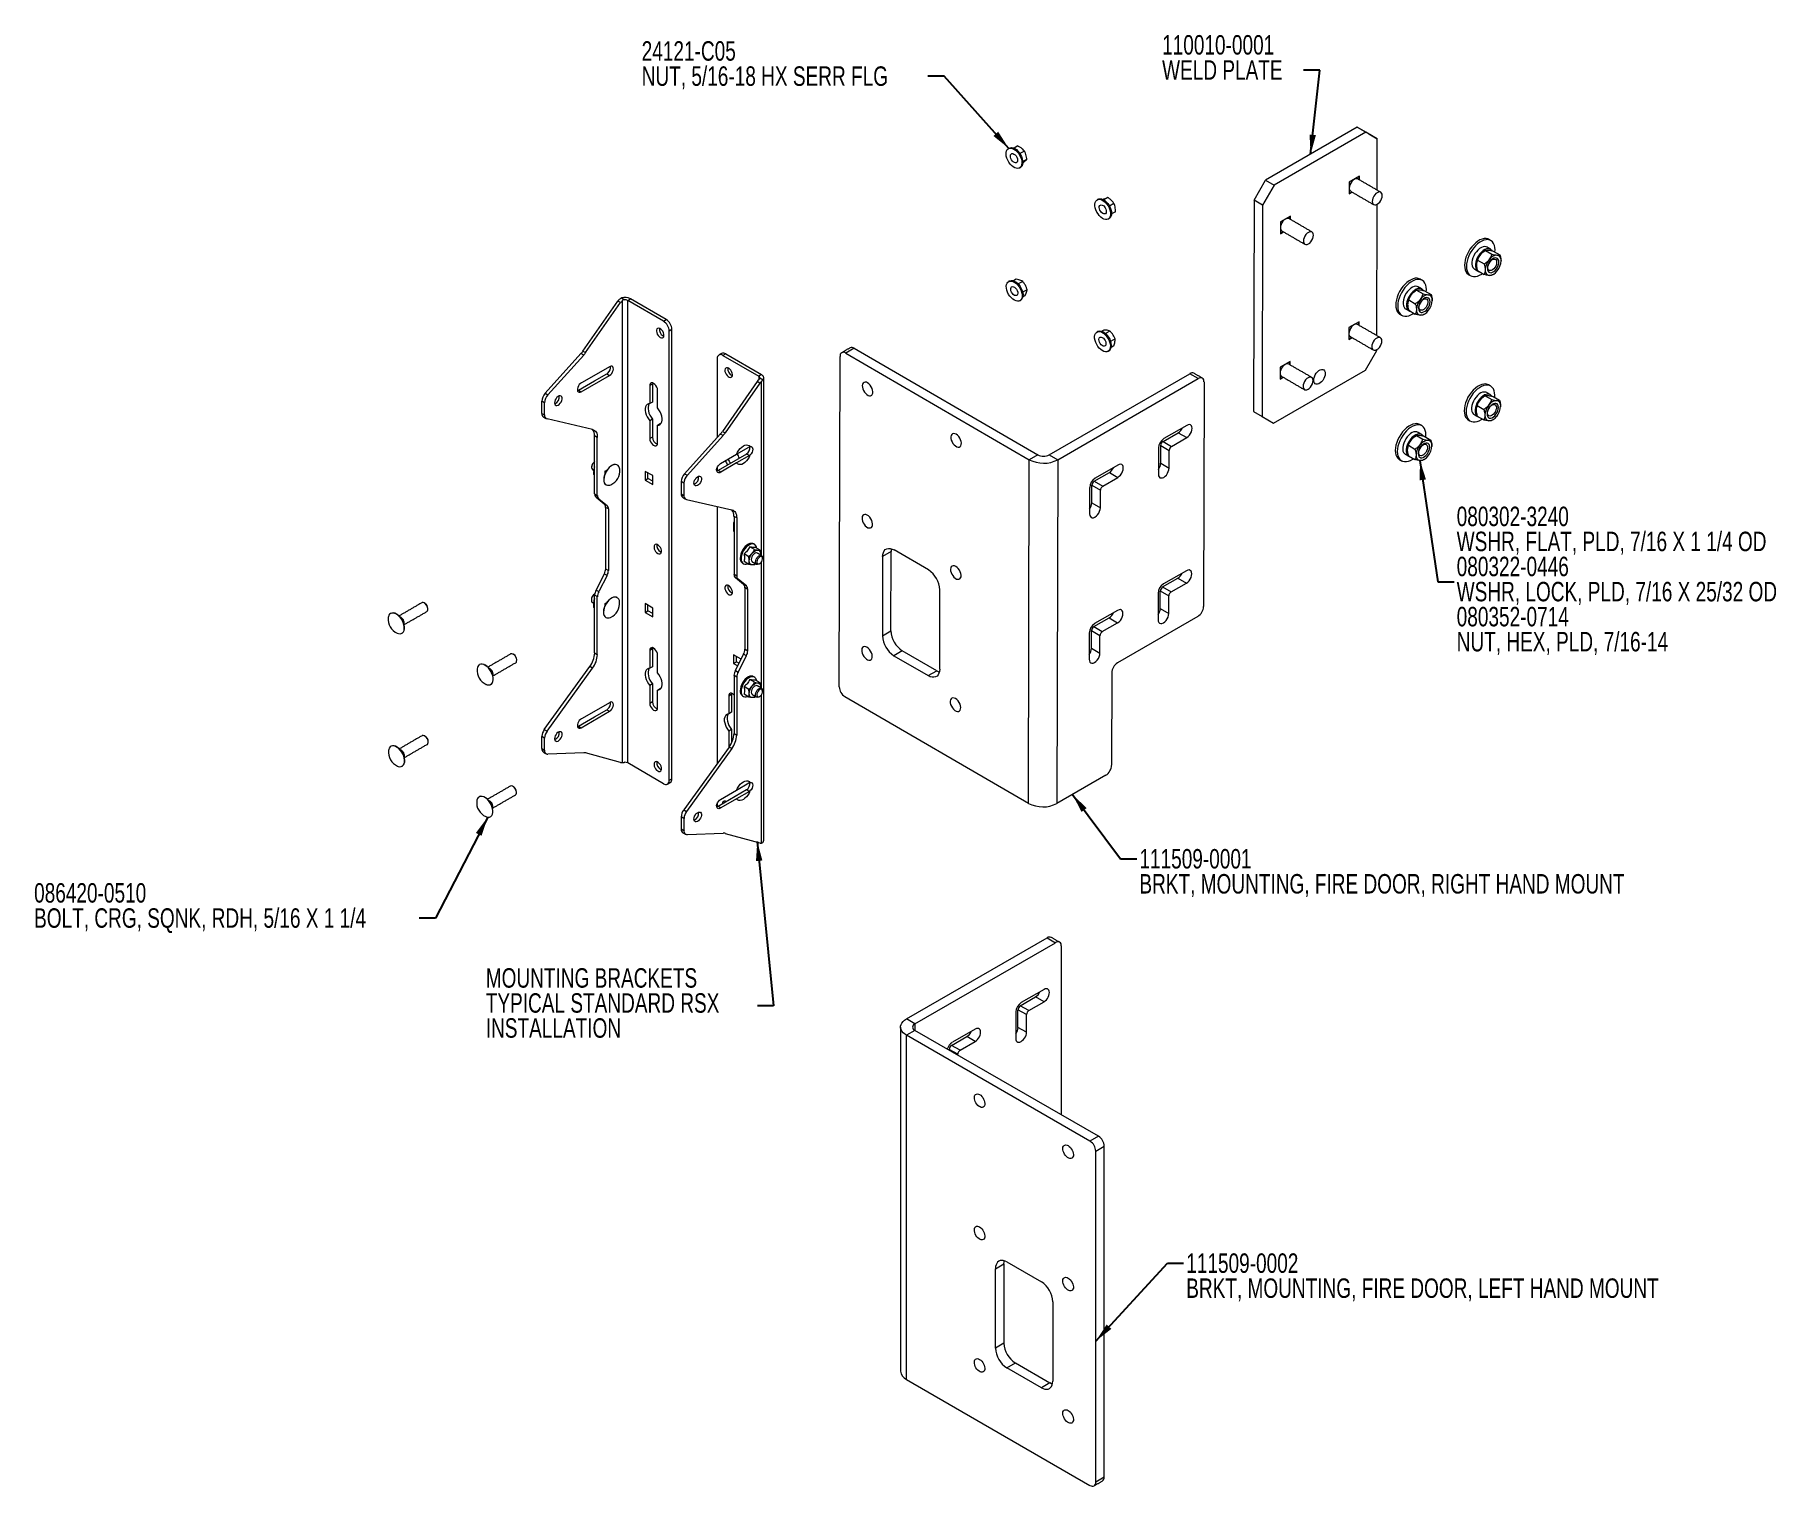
# Model space of a CAD drawing. Header units: inches. Extents: x 15.1 to 28.6, y 7 to 18.2.
import ezdxf

# ---------------------------------------------------------------- set-up
doc = ezdxf.new("R2010")
doc.units = ezdxf.units.IN
doc.header["$MEASUREMENT"] = 0
doc.layers.add('DIM', color=1, linetype='Continuous')
doc.styles.add('SLDTEXTSTYLE0', font='ARIAL.TTF', dxfattribs={"width": 0.7})
doc.styles.get("Standard").update_dxf_attribs({"font": 'ARIAL.TTF'})
doc.dimstyles.new('SLDDIMSTYLE1', dxfattribs={"dimtxt": 0.15, "dimasz": 0.15, "dimexe": 0, "dimexo": 0.0625, "dimgap": 0.0375, "dimtad": 0, "dimtih": 1, "dimtoh": 1, "dimdec": 0, "dimrnd": 1e-09, "dimzin": 0, "dimdsep": 46, "dimtxsty": 'Standard', "dimsah": 1, "dimcen": 0.09, "dimadec": 0, "dimazin": 0, "dimtfac": 1, "dimtdec": 0, "dimtofl": 0, "dimtmove": 0, "dimatfit": 3, "dimfxl": 0, "dimtolj": 1, "dimtzin": 0, "dimarcsym": 0})

# ---------------------------------------------------------------- blocks, each defined once
blk = doc.blocks.new('SW_NOTE_1')
at = {"layer": 'DIM', "color": 0, "char_height": 0.15, "attachment_point": 1, "style": 'SLDTEXTSTYLE0'}
for s, insert in [('24121-C05', (-2.207, 0.269)), ('NUT, 5/16-18 HX SERR FLG', (-2.207, 0.075))]:
    blk.add_mtext(s, dxfattribs=dict(at, insert=insert))
blk = doc.blocks.new('SW_NOTE_2')
at = {"layer": 'DIM', "color": 0, "char_height": 0.15, "attachment_point": 1, "style": 'SLDTEXTSTYLE0'}
for s, insert in [('086420-0510', (-2.969, 0.269)), ('BOLT, CRG, SQNK, RDH, 5/16 X 1 1/4', (-2.969, 0.075))]:
    blk.add_mtext(s, dxfattribs=dict(at, insert=insert))
blk = doc.blocks.new('SW_NOTE_3')
at = {"layer": 'DIM', "color": 0, "char_height": 0.15, "attachment_point": 1, "style": 'SLDTEXTSTYLE0'}
for s, insert in [('MOUNTING BRACKETS', (-2.094, 0.29)), ('TYPICAL STANDARD RSX', (-2.094, 0.097)), ('INSTALLATION', (-2.094, -0.096))]:
    blk.add_mtext(s, dxfattribs=dict(at, insert=insert))
blk = doc.blocks.new('SW_NOTE_4')
at = {"layer": 'DIM', "color": 0, "char_height": 0.15, "attachment_point": 1, "style": 'SLDTEXTSTYLE0'}
for s, insert in [('111509-0001', (0.02, 0.075)), ('BRKT, MOUNTING, FIRE DOOR, RIGHT HAND MOUNT', (0.02, -0.118))]:
    blk.add_mtext(s, dxfattribs=dict(at, insert=insert))
blk = doc.blocks.new('SW_NOTE_5')
at = {"layer": 'DIM', "color": 0, "char_height": 0.15, "attachment_point": 1, "style": 'SLDTEXTSTYLE0'}
for s, insert in [('110010-0001', (-1.09, 0.269)), ('WELD PLATE', (-1.09, 0.075))]:
    blk.add_mtext(s, dxfattribs=dict(at, insert=insert))
blk = doc.blocks.new('SW_NOTE_6')
at = {"layer": 'DIM', "color": 0, "char_height": 0.15, "attachment_point": 1, "style": 'SLDTEXTSTYLE0'}
for s, insert in [('080302-3240', (0.02, 0.58)), ('WSHR, FLAT, PLD, 7/16 X 1 1/4 OD', (0.02, 0.387)), ('080322-0446', (0.02, 0.194)), ('WSHR, LOCK, PLD, 7/16 X 25/32 OD', (0.02, 0)), ('080352-0714', (0.02, -0.193)), ('NUT, HEX, PLD, 7/16-14', (0.02, -0.386))]:
    blk.add_mtext(s, dxfattribs=dict(at, insert=insert))
blk = doc.blocks.new('SW_NOTE_7')
at = {"layer": 'DIM', "color": 0, "char_height": 0.15, "attachment_point": 1, "style": 'SLDTEXTSTYLE0'}
for s, insert in [('111509-0002', (0.02, 0.075)), ('BRKT, MOUNTING, FIRE DOOR, LEFT HAND MOUNT', (0.02, -0.118))]:
    blk.add_mtext(s, dxfattribs=dict(at, insert=insert))

msp = doc.modelspace()

# ---------------------------------------------------------------- linework, layer by layer
at = {"color": 7, "linetype": 'Continuous', "lineweight": 15}
for p, q in [((25.336, 17.453), (24.628, 17.044)), ((25.402, 17.414), (25.336, 17.453)), ((25.336, 17.453), (25.424, 17.402)), ((25.402, 17.414), (24.695, 17.006)), ((25.49, 17.363), (25.402, 17.414)), ((25.424, 17.402), (25.49, 17.363)), ((25.489, 16.967), (25.49, 17.363)), ((22.72, 17.308), (22.69, 17.291)), ((22.77, 17.269), (22.735, 17.249)), ((22.788, 17.204), (22.757, 17.185)), ((25.352, 17.075), (25.273, 17.029)), ((25.349, 17.048), (25.349, 17.073)), ((25.352, 17.047), (25.352, 17.075)), ((24.54, 16.891), (24.628, 17.044)), ((24.695, 17.006), (24.606, 16.853)), ((24.628, 17.044), (24.695, 17.006)), ((25.273, 17.029), (25.273, 16.938)), ((25.273, 16.941), (25.295, 16.954)), ((25.273, 16.938), (25.297, 16.952)), ((23.412, 16.911), (23.381, 16.893)), ((23.46, 16.865), (23.425, 16.845)), ((23.471, 16.801), (23.441, 16.784)), ((24.54, 16.891), (24.536, 15.261)), ((24.606, 16.853), (24.54, 16.891)), ((24.606, 16.853), (24.602, 15.222)), ((25.486, 15.846), (25.489, 16.859)), ((24.822, 16.768), (24.743, 16.723)), ((24.743, 16.723), (24.743, 16.632)), ((24.743, 16.635), (24.764, 16.647)), ((24.819, 16.742), (24.819, 16.767)), ((24.822, 16.741), (24.822, 16.768)), ((24.743, 16.632), (24.767, 16.646)), ((26.263, 16.428), (26.313, 16.399)), ((26.324, 16.503), (26.374, 16.474)), ((26.384, 16.498), (26.435, 16.469)), ((22.707, 16.281), (22.686, 16.269)), ((22.757, 16.263), (22.722, 16.244)), ((26.263, 16.347), (26.313, 16.318)), ((19.366, 15.727), (19.635, 16.112)), ((19.657, 16.1), (19.635, 16.112)), ((19.664, 16.136), (19.689, 16.122)), ((19.668, 16.114), (19.668, 12.553)), ((19.711, 16.117), (19.732, 16.129)), ((19.711, 12.551), (19.711, 16.117)), ((19.987, 15.957), (19.711, 16.117)), ((20.008, 15.97), (19.732, 16.129)), ((22.79, 16.2), (22.756, 16.18)), ((22.774, 16.153), (22.758, 16.144)), ((25.733, 16.122), (25.783, 16.092)), ((25.793, 16.197), (25.844, 16.168)), ((25.854, 16.192), (25.905, 16.163)), ((19.387, 15.715), (19.657, 16.1)), ((25.732, 16.041), (25.783, 16.011)), ((19.983, 15.844), (19.991, 15.841)), ((19.987, 15.957), (20.008, 15.97)), ((20.052, 15.893), (20.031, 15.881)), ((20.031, 12.417), (20.031, 15.881)), ((20.052, 12.429), (20.052, 15.893)), ((23.381, 15.888), (23.366, 15.88)), ((23.428, 15.881), (23.395, 15.862)), ((25.271, 15.908), (25.27, 15.817)), ((25.349, 15.953), (25.271, 15.908)), ((25.347, 15.927), (25.347, 15.952)), ((25.349, 15.925), (25.349, 15.953)), ((19.075, 15.401), (19.351, 15.708)), ((19.372, 15.695), (19.351, 15.708)), ((19.366, 15.727), (19.387, 15.715)), ((21.458, 15.748), (21.392, 15.711)), ((21.392, 15.711), (22.807, 14.889)), ((21.458, 15.748), (22.873, 14.927)), ((23.468, 15.821), (23.433, 15.801)), ((23.459, 15.768), (23.438, 15.755)), ((25.27, 15.82), (25.292, 15.832)), ((25.27, 15.817), (25.295, 15.831)), ((25.398, 15.579), (25.486, 15.732)), ((25.486, 15.732), (25.486, 15.738)), ((19.096, 15.389), (19.372, 15.695)), ((19.575, 15.608), (19.355, 15.481)), ((20.401, 15.667), (20.401, 15.061)), ((20.467, 15.705), (20.445, 15.693)), ((20.445, 15.693), (20.722, 15.533)), ((20.467, 15.705), (20.743, 15.546)), ((21.342, 13.137), (21.348, 15.685)), ((24.69, 15.171), (25.398, 15.579)), ((24.819, 15.647), (24.74, 15.602)), ((24.74, 15.602), (24.74, 15.511)), ((24.816, 15.621), (24.816, 15.646)), ((24.819, 15.619), (24.819, 15.647)), ((19.331, 15.424), (19.455, 15.496)), ((19.352, 15.412), (19.572, 15.539)), ((19.455, 15.496), (19.551, 15.551)), ((19.551, 15.551), (19.572, 15.539)), ((19.903, 15.472), (19.881, 15.46)), ((19.881, 15.46), (19.881, 15.322)), ((19.904, 15.481), (19.903, 15.472)), ((19.903, 15.472), (19.903, 15.334)), ((20.71, 15.492), (20.441, 15.107)), ((20.731, 15.48), (20.462, 15.095)), ((20.731, 15.48), (20.71, 15.492)), ((20.743, 15.546), (20.722, 15.533)), ((20.722, 15.533), (20.722, 15.506)), ((20.73, 15.521), (20.755, 15.506)), ((20.743, 14.151), (20.743, 15.494)), ((22.961, 14.927), (24.045, 15.552)), ((23.027, 14.889), (24.11, 15.515)), ((24.11, 15.515), (24.045, 15.552)), ((24.154, 15.489), (24.15, 13.756)), ((24.74, 15.514), (24.762, 15.526)), ((24.74, 15.511), (24.764, 15.525)), ((19.071, 15.328), (19.05, 15.34)), ((19.05, 15.246), (19.05, 15.34)), ((19.071, 15.234), (19.071, 15.328)), ((19.075, 15.401), (19.096, 15.389)), ((19.324, 15.421), (19.331, 15.424)), ((19.331, 15.424), (19.352, 15.412)), ((19.903, 15.334), (19.881, 15.322)), ((19.941, 15.288), (19.941, 15.425)), ((26.26, 15.307), (26.311, 15.277)), ((26.321, 15.382), (26.372, 15.353)), ((26.382, 15.377), (26.432, 15.347)), ((19.05, 15.246), (19.071, 15.234)), ((19.44, 15.122), (19.09, 15.203)), ((19.903, 15.201), (19.881, 15.189)), ((19.881, 15.189), (19.881, 15.052)), ((19.903, 15.201), (19.903, 15.064)), ((24.536, 15.261), (24.602, 15.222)), ((24.602, 15.222), (24.69, 15.171)), ((26.26, 15.226), (26.311, 15.196)), ((19.477, 15.06), (19.456, 15.072)), ((19.456, 14.626), (19.456, 15.072)), ((19.477, 14.614), (19.477, 15.06)), ((19.903, 15.064), (19.881, 15.052)), ((19.963, 15.167), (19.941, 15.155)), ((19.941, 15.017), (19.941, 15.155)), ((19.963, 15.167), (19.967, 15.167)), ((20.425, 15.087), (20.15, 14.781)), ((20.447, 15.075), (20.171, 14.769)), ((20.447, 15.075), (20.425, 15.087)), ((20.441, 15.107), (20.462, 15.095)), ((23.838, 15.029), (23.955, 15.097)), ((24.021, 15.154), (23.844, 15.052)), ((23.903, 14.991), (24.021, 15.059)), ((23.955, 15.097), (24.021, 15.059)), ((25.791, 15.076), (25.841, 15.047)), ((25.852, 15.071), (25.902, 15.041)), ((20.628, 14.933), (20.408, 14.806)), ((20.426, 14.86), (20.551, 14.931)), ((20.551, 14.931), (20.646, 14.986)), ((20.65, 14.921), (20.551, 14.864)), ((20.65, 14.921), (20.628, 14.933)), ((22.873, 14.927), (22.807, 14.889)), ((22.961, 14.927), (23.027, 14.889)), ((23.803, 14.981), (23.802, 14.777)), ((23.82, 14.998), (23.885, 14.96)), ((23.82, 14.863), (23.82, 14.998)), ((23.838, 15.029), (23.903, 14.991)), ((23.885, 14.825), (23.885, 14.96)), ((25.73, 15), (25.78, 14.971)), ((25.73, 14.919), (25.78, 14.89)), ((19.448, 14.778), (19.456, 14.773)), ((19.537, 14.801), (19.553, 14.811)), ((19.537, 14.782), (19.537, 14.801)), ((19.537, 14.795), (19.542, 14.792)), ((19.542, 14.805), (19.547, 14.802)), ((19.904, 14.766), (19.846, 14.799)), ((19.846, 14.799), (19.846, 14.732)), ((19.867, 14.744), (19.867, 14.787)), ((20.15, 14.781), (20.171, 14.769)), ((20.401, 14.828), (20.401, 14.802)), ((20.43, 14.794), (20.408, 14.806)), ((20.551, 14.864), (20.43, 14.794)), ((22.801, 12.239), (22.807, 14.889)), ((23.027, 14.889), (23.02, 12.239)), ((23.307, 14.723), (23.425, 14.791)), ((23.491, 14.848), (23.314, 14.746)), ((23.425, 14.791), (23.491, 14.753)), ((23.82, 14.863), (23.885, 14.825)), ((19.846, 14.732), (19.867, 14.744)), ((19.846, 14.732), (19.904, 14.699)), ((19.904, 14.723), (19.867, 14.744)), ((19.904, 14.699), (19.904, 14.766)), ((20.145, 14.708), (20.124, 14.72)), ((20.124, 14.72), (20.124, 14.626)), ((20.145, 14.708), (20.145, 14.614)), ((23.272, 14.675), (23.272, 14.471)), ((23.289, 14.557), (23.29, 14.692)), ((23.29, 14.692), (23.355, 14.654)), ((23.307, 14.723), (23.373, 14.685)), ((23.355, 14.519), (23.355, 14.654)), ((23.373, 14.685), (23.491, 14.753)), ((19.456, 14.626), (19.477, 14.614)), ((19.488, 14.587), (19.467, 14.599)), ((19.467, 14.599), (19.531, 14.548)), ((19.488, 14.587), (19.552, 14.536)), ((19.531, 14.548), (19.552, 14.536)), ((19.562, 14.509), (19.541, 14.521)), ((19.541, 14.521), (19.541, 14.048)), ((19.562, 14.509), (19.562, 14.036)), ((20.124, 14.626), (20.145, 14.614)), ((20.164, 14.583), (20.514, 14.502)), ((20.401, 14.528), (20.401, 12.546)), ((23.289, 14.557), (23.355, 14.519)), ((20.531, 14.405), (20.528, 14.406)), ((20.528, 14.406), (20.528, 14.339)), ((20.552, 14.44), (20.531, 14.452)), ((20.531, 14.452), (20.531, 14.006)), ((20.552, 14.44), (20.552, 13.994)), ((20.528, 14.339), (20.531, 14.34)), ((20.528, 14.339), (20.531, 14.337)), ((19.964, 14.178), (19.971, 14.175)), ((20.644, 14.141), (20.608, 14.162)), ((20.644, 14.082), (20.608, 14.103)), ((20.688, 14.196), (20.652, 14.217)), ((20.732, 14.192), (20.696, 14.213)), ((20.736, 14.161), (20.735, 14.155)), ((20.743, 13.127), (20.743, 14.101)), ((21.676, 14.142), (21.675, 13.531)), ((21.742, 14.18), (21.676, 14.142)), ((21.74, 13.569), (21.742, 14.18)), ((22.03, 14.039), (21.765, 14.193)), ((19.531, 14.009), (19.467, 13.884)), ((19.552, 13.997), (19.488, 13.872)), ((19.552, 13.997), (19.531, 14.009)), ((19.541, 14.048), (19.562, 14.036)), ((20.531, 14.006), (20.552, 13.994)), ((20.562, 13.967), (20.541, 13.979)), ((20.605, 13.928), (20.541, 13.979)), ((20.626, 13.916), (20.562, 13.967)), ((23.835, 13.908), (23.953, 13.976)), ((24.018, 14.033), (23.842, 13.931)), ((23.953, 13.976), (24.018, 13.938)), ((19.477, 13.833), (19.456, 13.845)), ((19.456, 13.399), (19.456, 13.845)), ((19.467, 13.884), (19.488, 13.872)), ((19.477, 13.387), (19.477, 13.833)), ((20.605, 13.928), (20.626, 13.916)), ((20.637, 13.889), (20.616, 13.901)), ((20.616, 13.428), (20.616, 13.901)), ((20.637, 13.416), (20.637, 13.889)), ((22.117, 13.274), (22.118, 13.886)), ((23.8, 13.86), (23.8, 13.656)), ((23.817, 13.877), (23.883, 13.839)), ((23.817, 13.741), (23.817, 13.877)), ((23.835, 13.908), (23.901, 13.87)), ((23.882, 13.703), (23.883, 13.839)), ((23.901, 13.87), (24.018, 13.938)), ((19.448, 13.752), (19.456, 13.747)), ((19.454, 13.814), (19.456, 13.813)), ((19.537, 13.781), (19.551, 13.789)), ((19.537, 13.765), (19.537, 13.781)), ((19.537, 13.772), (19.539, 13.77)), ((19.54, 13.782), (19.545, 13.78)), ((19.904, 13.745), (19.846, 13.779)), ((19.846, 13.779), (19.846, 13.711)), ((19.846, 13.711), (19.867, 13.724)), ((19.846, 13.711), (19.904, 13.678)), ((19.867, 13.724), (19.867, 13.766)), ((19.904, 13.702), (19.867, 13.724)), ((19.904, 13.678), (19.904, 13.745)), ((23.488, 13.727), (23.311, 13.625)), ((23.817, 13.741), (23.882, 13.703)), ((17.976, 13.662), (17.969, 13.658)), ((17.981, 13.652), (17.975, 13.648)), ((21.675, 13.531), (21.74, 13.569)), ((23.287, 13.571), (23.352, 13.533)), ((23.287, 13.435), (23.287, 13.571)), ((23.305, 13.602), (23.422, 13.67)), ((23.305, 13.602), (23.37, 13.564)), ((23.37, 13.564), (23.488, 13.632)), ((23.422, 13.67), (23.488, 13.632)), ((24.106, 13.68), (23.487, 13.323)), ((19.903, 13.431), (19.881, 13.419)), ((19.904, 13.439), (19.903, 13.431)), ((19.903, 13.431), (19.903, 13.293)), ((20.616, 13.428), (20.637, 13.416)), ((23.27, 13.553), (23.269, 13.35)), ((23.287, 13.435), (23.352, 13.397)), ((23.352, 13.397), (23.352, 13.533)), ((19.068, 12.808), (19.419, 13.294)), ((19.44, 13.281), (19.419, 13.294)), ((19.456, 13.399), (19.477, 13.387)), ((19.881, 13.419), (19.881, 13.281)), ((19.903, 13.293), (19.881, 13.281)), ((19.941, 13.246), (19.941, 13.384)), ((20.586, 13.352), (20.528, 13.385)), ((20.528, 13.385), (20.528, 13.318)), ((20.528, 13.318), (20.55, 13.33)), ((20.528, 13.318), (20.56, 13.3)), ((20.541, 13.264), (20.605, 13.389)), ((20.55, 13.33), (20.55, 13.373)), ((20.569, 13.319), (20.55, 13.33)), ((20.562, 13.251), (20.626, 13.377)), ((20.626, 13.377), (20.605, 13.389)), ((21.828, 13.415), (21.763, 13.378)), ((21.763, 13.378), (22.028, 13.224)), ((22.094, 13.261), (21.828, 13.415)), ((18.661, 13.267), (18.654, 13.263)), ((18.666, 13.257), (18.659, 13.253)), ((19.09, 12.796), (19.44, 13.281)), ((19.903, 13.16), (19.881, 13.148)), ((19.903, 13.16), (19.903, 13.022)), ((20.552, 13.213), (20.531, 13.225)), ((20.531, 13.225), (20.531, 12.779)), ((20.541, 13.264), (20.562, 13.251)), ((20.552, 13.213), (20.552, 12.766)), ((20.688, 13.173), (20.652, 13.194)), ((20.732, 13.169), (20.696, 13.19)), ((22.028, 13.224), (22.094, 13.261)), ((23.443, 13.246), (23.441, 12.533)), ((19.881, 13.148), (19.881, 13.01)), ((19.903, 13.022), (19.881, 13.01)), ((19.963, 13.125), (19.941, 13.113)), ((19.941, 12.976), (19.941, 13.113)), ((19.963, 13.125), (19.967, 13.126)), ((20.512, 13.079), (20.491, 13.067)), ((20.491, 13.067), (20.491, 12.929)), ((20.513, 13.088), (20.512, 13.079)), ((20.512, 13.079), (20.512, 12.942)), ((20.644, 13.118), (20.608, 13.139)), ((20.644, 13.059), (20.608, 13.08)), ((20.736, 13.137), (20.735, 13.132)), ((20.743, 11.933), (20.743, 13.077)), ((22.801, 12.239), (21.386, 13.06)), ((19.331, 12.835), (19.455, 12.906)), ((19.352, 12.822), (19.572, 12.949)), ((19.575, 13.018), (19.355, 12.891)), ((19.455, 12.906), (19.551, 12.961)), ((19.551, 12.961), (19.572, 12.949)), ((20.512, 12.942), (20.491, 12.929)), ((19.071, 12.743), (19.05, 12.756)), ((19.05, 12.662), (19.05, 12.756)), ((19.068, 12.808), (19.09, 12.796)), ((19.324, 12.831), (19.331, 12.835)), ((19.331, 12.835), (19.352, 12.822)), ((20.512, 12.809), (20.491, 12.796)), ((20.491, 12.796), (20.491, 12.67)), ((20.512, 12.809), (20.512, 12.705)), ((20.531, 12.779), (20.552, 12.766)), ((17.978, 12.637), (17.971, 12.633)), ((17.984, 12.627), (17.977, 12.623)), ((19.05, 12.662), (19.071, 12.65)), ((19.071, 12.65), (19.071, 12.743)), ((19.372, 12.63), (19.096, 12.618)), ((19.657, 12.554), (19.387, 12.628)), ((20.493, 12.673), (20.143, 12.188)), ((20.514, 12.661), (20.164, 12.176)), ((20.514, 12.661), (20.493, 12.673)), ((19.987, 12.391), (19.711, 12.551)), ((19.964, 12.502), (19.971, 12.498)), ((20.031, 12.417), (20.052, 12.429)), ((20.551, 12.341), (20.646, 12.397)), ((23.397, 12.456), (23.02, 12.239)), ((18.658, 12.248), (18.651, 12.244)), ((18.664, 12.238), (18.657, 12.234)), ((20.401, 12.238), (20.401, 12.212)), ((20.628, 12.343), (20.408, 12.216)), ((20.43, 12.204), (20.408, 12.216)), ((20.426, 12.27), (20.551, 12.341)), ((20.551, 12.274), (20.43, 12.204)), ((20.65, 12.331), (20.551, 12.274)), ((20.65, 12.331), (20.628, 12.343)), ((20.145, 12.123), (20.124, 12.135)), ((20.124, 12.135), (20.124, 12.042)), ((20.143, 12.188), (20.164, 12.176)), ((20.145, 12.123), (20.145, 12.029)), ((20.124, 12.042), (20.145, 12.029)), ((20.171, 11.998), (20.447, 12.009)), ((20.462, 12.008), (20.731, 11.934)), ((21.86, 10.577), (22.944, 11.203)), ((21.926, 10.54), (23.009, 11.165)), ((22.944, 11.203), (23.009, 11.165)), ((23.054, 11.14), (23.054, 9.838)), ((22.738, 10.679), (22.856, 10.747)), ((22.921, 10.805), (22.744, 10.703)), ((22.921, 10.709), (22.856, 10.747)), ((22.703, 10.631), (22.703, 10.427)), ((22.786, 10.611), (22.72, 10.648)), ((22.72, 10.512), (22.72, 10.648)), ((22.803, 10.641), (22.738, 10.679)), ((22.786, 10.475), (22.786, 10.611)), ((22.803, 10.641), (22.921, 10.709)), ((21.926, 10.54), (21.86, 10.577)), ((21.926, 10.489), (21.86, 10.451)), ((21.926, 10.54), (21.926, 10.489)), ((23.341, 9.672), (21.926, 10.489)), ((22.391, 10.499), (22.214, 10.397)), ((22.786, 10.475), (22.72, 10.512)), ((21.86, 7.797), (21.86, 10.451)), ((23.275, 9.634), (21.86, 10.451)), ((22.255, 10.304), (22.19, 10.342)), ((22.19, 10.336), (22.19, 10.342)), ((22.208, 10.373), (22.325, 10.441)), ((22.273, 10.335), (22.208, 10.373)), ((22.273, 10.335), (22.391, 10.403)), ((22.391, 10.403), (22.325, 10.441)), ((22.255, 10.298), (22.255, 10.304)), ((23.341, 9.672), (23.275, 9.634)), ((23.32, 9.557), (23.385, 9.595)), ((23.32, 7.006), (23.32, 9.557)), ((23.385, 7.043), (23.385, 9.595)), ((22.546, 8.651), (22.612, 8.689)), ((22.546, 8.039), (22.546, 8.651)), ((22.612, 8.689), (22.612, 8.077)), ((22.635, 8.703), (22.9, 8.549)), ((22.988, 8.396), (22.988, 7.784)), ((22.612, 8.077), (22.546, 8.039)), ((22.635, 7.886), (22.7, 7.924)), ((22.7, 7.924), (22.965, 7.771)), ((21.86, 7.797), (23.275, 6.98)), ((22.9, 7.733), (22.635, 7.886)), ((22.965, 7.771), (22.9, 7.733)), ((23.385, 7.043), (23.32, 7.006))]:
    msp.add_line(p, q, dxfattribs=at)
at = {"color": 7, "linetype": 'Continuous', "lineweight": 15, "flags": 128}
for points in [[(22.746, 17.206), (22.749, 17.19), (22.749, 17.176), (22.748, 17.163), (22.744, 17.152), (22.737, 17.143), (22.729, 17.138), (22.719, 17.135), (22.707, 17.136), (22.695, 17.14), (22.683, 17.147), (22.671, 17.157), (22.66, 17.169), (22.65, 17.183), (22.641, 17.198), (22.634, 17.214), (22.63, 17.229), (22.628, 17.245), (22.629, 17.258), (22.632, 17.271), (22.637, 17.28), (22.644, 17.287), (22.654, 17.291), (22.664, 17.292), (22.676, 17.29), (22.688, 17.284), (22.7, 17.276), (22.712, 17.265), (22.723, 17.252), (22.732, 17.237), (22.74, 17.222), (22.746, 17.206)], [(22.653, 17.292), (22.661, 17.295), (22.671, 17.296), (22.683, 17.294), (22.695, 17.288), (22.708, 17.28), (22.719, 17.269), (22.73, 17.256), (22.739, 17.241), (22.747, 17.226), (22.753, 17.21)], [(22.715, 17.21), (22.716, 17.2), (22.716, 17.191), (22.713, 17.184), (22.707, 17.179), (22.7, 17.178), (22.693, 17.18), (22.684, 17.185), (22.677, 17.192), (22.67, 17.202), (22.665, 17.212), (22.662, 17.223), (22.661, 17.232), (22.663, 17.24), (22.667, 17.246), (22.673, 17.249), (22.681, 17.249), (22.689, 17.245), (22.697, 17.239), (22.705, 17.231), (22.711, 17.221), (22.715, 17.21)], [(22.753, 17.21), (22.756, 17.194), (22.757, 17.18), (22.755, 17.167), (22.751, 17.156), (22.744, 17.147), (22.739, 17.143)], [(25.34, 17.054), (25.34, 17.054), (25.332, 17.056), (25.323, 17.055), (25.313, 17.051), (25.303, 17.044), (25.293, 17.034), (25.285, 17.022), (25.279, 17.009), (25.275, 16.996), (25.274, 16.984)], [(25.451, 16.881), (25.452, 16.871), (25.456, 16.862), (25.462, 16.856), (25.47, 16.854), (25.479, 16.855), (25.489, 16.859), (25.499, 16.866), (25.509, 16.876), (25.517, 16.888), (25.523, 16.901), (25.527, 16.914), (25.528, 16.926), (25.527, 16.937), (25.523, 16.945), (25.517, 16.951), (25.509, 16.954), (25.499, 16.953), (25.489, 16.948), (25.479, 16.941), (25.47, 16.931), (25.462, 16.92), (25.456, 16.907), (25.452, 16.894), (25.451, 16.881)], [(23.433, 16.799), (23.434, 16.784), (23.433, 16.771), (23.429, 16.759), (23.424, 16.75), (23.416, 16.744), (23.406, 16.741), (23.395, 16.741), (23.383, 16.744), (23.371, 16.75), (23.359, 16.759), (23.347, 16.771), (23.337, 16.784), (23.328, 16.799), (23.321, 16.815), (23.316, 16.831), (23.313, 16.846), (23.313, 16.86), (23.315, 16.873), (23.32, 16.883), (23.327, 16.891), (23.336, 16.896), (23.346, 16.897), (23.358, 16.896), (23.37, 16.891), (23.382, 16.883), (23.394, 16.873), (23.405, 16.86), (23.415, 16.846), (23.423, 16.831), (23.429, 16.815), (23.433, 16.799)], [(23.338, 16.897), (23.343, 16.9), (23.353, 16.901), (23.365, 16.9), (23.377, 16.895), (23.389, 16.887), (23.401, 16.877), (23.412, 16.864), (23.422, 16.85), (23.43, 16.835), (23.436, 16.819), (23.44, 16.803)], [(23.401, 16.81), (23.401, 16.8), (23.399, 16.792), (23.395, 16.786), (23.389, 16.784), (23.381, 16.784), (23.373, 16.787), (23.365, 16.794), (23.358, 16.802), (23.352, 16.812), (23.348, 16.823), (23.346, 16.833), (23.347, 16.842), (23.35, 16.849), (23.355, 16.853), (23.362, 16.855), (23.37, 16.853), (23.378, 16.848), (23.386, 16.84), (23.393, 16.831), (23.398, 16.821), (23.401, 16.81)], [(23.44, 16.803), (23.441, 16.788), (23.44, 16.775), (23.437, 16.764), (23.431, 16.754), (23.424, 16.749)], [(24.81, 16.748), (24.81, 16.748), (24.802, 16.75), (24.792, 16.749), (24.782, 16.745), (24.772, 16.738), (24.763, 16.728), (24.755, 16.716), (24.749, 16.703), (24.745, 16.69), (24.744, 16.678)], [(24.92, 16.575), (24.922, 16.565), (24.925, 16.556), (24.932, 16.55), (24.94, 16.548), (24.949, 16.549), (24.959, 16.553), (24.969, 16.56), (24.978, 16.57), (24.986, 16.582), (24.992, 16.595), (24.996, 16.608), (24.998, 16.62), (24.996, 16.631), (24.993, 16.639), (24.986, 16.645), (24.978, 16.647), (24.969, 16.646), (24.959, 16.642), (24.949, 16.635), (24.94, 16.625), (24.932, 16.613), (24.926, 16.601), (24.922, 16.588), (24.92, 16.575)], [(26.351, 16.587), (26.342, 16.591), (26.328, 16.594), (26.314, 16.594), (26.298, 16.59), (26.281, 16.584), (26.265, 16.574), (26.249, 16.562), (26.233, 16.547), (26.218, 16.53), (26.204, 16.512), (26.192, 16.492), (26.182, 16.471), (26.173, 16.45), (26.167, 16.428), (26.164, 16.408), (26.162, 16.388)], [(26.397, 16.491), (26.398, 16.507), (26.397, 16.525), (26.393, 16.542), (26.387, 16.556), (26.379, 16.568), (26.369, 16.577), (26.357, 16.583), (26.343, 16.586), (26.328, 16.585), (26.312, 16.582), (26.296, 16.575), (26.28, 16.566), (26.263, 16.553), (26.247, 16.539), (26.233, 16.522), (26.219, 16.503), (26.207, 16.483), (26.196, 16.462), (26.188, 16.441), (26.182, 16.42), (26.178, 16.399), (26.177, 16.38), (26.177, 16.38)], [(26.337, 16.528), (26.329, 16.531), (26.317, 16.532), (26.305, 16.53), (26.292, 16.525), (26.279, 16.517), (26.266, 16.506), (26.254, 16.493), (26.243, 16.478), (26.234, 16.462), (26.226, 16.445), (26.222, 16.428), (26.219, 16.411), (26.219, 16.396), (26.221, 16.383), (26.226, 16.371), (26.233, 16.363), (26.239, 16.359)], [(26.375, 16.501), (26.374, 16.503), (26.366, 16.511), (26.356, 16.515), (26.345, 16.516), (26.332, 16.514), (26.319, 16.509), (26.306, 16.501), (26.293, 16.49), (26.281, 16.477), (26.27, 16.462), (26.261, 16.446), (26.254, 16.429), (26.249, 16.412), (26.246, 16.396), (26.246, 16.38), (26.249, 16.367), (26.254, 16.355), (26.261, 16.347), (26.27, 16.341), (26.275, 16.339)], [(26.162, 16.388), (26.164, 16.37), (26.167, 16.353), (26.173, 16.339), (26.181, 16.327), (26.192, 16.318), (26.194, 16.317)], [(26.177, 16.38), (26.178, 16.361), (26.182, 16.345), (26.188, 16.331), (26.196, 16.319), (26.206, 16.31), (26.218, 16.304), (26.232, 16.301), (26.247, 16.301), (26.263, 16.305), (26.279, 16.311), (26.296, 16.321), (26.301, 16.325)], [(26.339, 16.362), (26.34, 16.351), (26.344, 16.342), (26.35, 16.335), (26.358, 16.332), (26.367, 16.331), (26.377, 16.334), (26.388, 16.34), (26.398, 16.349), (26.408, 16.361), (26.416, 16.373), (26.422, 16.387), (26.426, 16.401), (26.427, 16.414), (26.426, 16.425), (26.422, 16.434), (26.416, 16.441), (26.408, 16.444), (26.399, 16.445), (26.388, 16.442), (26.378, 16.436), (26.367, 16.427), (26.358, 16.415), (26.35, 16.403), (26.344, 16.389), (26.34, 16.375), (26.339, 16.362)], [(26.342, 16.372), (26.343, 16.383), (26.347, 16.396), (26.353, 16.407), (26.36, 16.418), (26.369, 16.427), (26.379, 16.433), (26.388, 16.436), (26.396, 16.436), (26.403, 16.433), (26.408, 16.426), (26.41, 16.417), (26.41, 16.406), (26.408, 16.394), (26.403, 16.382), (26.396, 16.371), (26.388, 16.361), (26.378, 16.354), (26.369, 16.349), (26.36, 16.347), (26.352, 16.349), (26.347, 16.354), (26.343, 16.362), (26.342, 16.372)], [(22.749, 16.133), (22.743, 16.123), (22.736, 16.116), (22.727, 16.112), (22.716, 16.111), (22.705, 16.113), (22.693, 16.118), (22.68, 16.126), (22.669, 16.137), (22.658, 16.15), (22.648, 16.164), (22.64, 16.18), (22.635, 16.196), (22.631, 16.211), (22.63, 16.226), (22.632, 16.239), (22.636, 16.25), (22.642, 16.259), (22.65, 16.264), (22.66, 16.267), (22.672, 16.267), (22.684, 16.263), (22.696, 16.256), (22.708, 16.247), (22.719, 16.235), (22.73, 16.221), (22.738, 16.206), (22.745, 16.19), (22.75, 16.174), (22.752, 16.159), (22.751, 16.145), (22.749, 16.133)], [(22.655, 16.267), (22.658, 16.269), (22.667, 16.271), (22.679, 16.271), (22.691, 16.267), (22.703, 16.26), (22.715, 16.251), (22.726, 16.239), (22.737, 16.225), (22.745, 16.21), (22.752, 16.194), (22.757, 16.179), (22.759, 16.163), (22.758, 16.149), (22.756, 16.137)], [(25.821, 16.281), (25.812, 16.285), (25.798, 16.288), (25.783, 16.288), (25.767, 16.284), (25.751, 16.277), (25.735, 16.268), (25.718, 16.256), (25.702, 16.241), (25.688, 16.224), (25.674, 16.206), (25.662, 16.186), (25.651, 16.165), (25.643, 16.143), (25.637, 16.122), (25.633, 16.102), (25.632, 16.082)], [(25.867, 16.184), (25.868, 16.201), (25.867, 16.219), (25.863, 16.236), (25.857, 16.25), (25.849, 16.262), (25.838, 16.271), (25.826, 16.277), (25.813, 16.279), (25.798, 16.279), (25.782, 16.276), (25.766, 16.269), (25.749, 16.259), (25.733, 16.247), (25.717, 16.232), (25.702, 16.216), (25.689, 16.197), (25.676, 16.177), (25.666, 16.156), (25.658, 16.135), (25.652, 16.114), (25.648, 16.093), (25.647, 16.073), (25.647, 16.073)], [(22.717, 16.164), (22.713, 16.157), (22.708, 16.154), (22.7, 16.154), (22.692, 16.156), (22.684, 16.162), (22.677, 16.17), (22.67, 16.18), (22.666, 16.191), (22.664, 16.201), (22.664, 16.21), (22.667, 16.218), (22.671, 16.223), (22.678, 16.225), (22.686, 16.223), (22.694, 16.219), (22.702, 16.212), (22.709, 16.203), (22.714, 16.193), (22.718, 16.182), (22.719, 16.172), (22.717, 16.164)], [(25.806, 16.221), (25.798, 16.225), (25.787, 16.226), (25.775, 16.224), (25.762, 16.219), (25.748, 16.211), (25.736, 16.2), (25.723, 16.187), (25.713, 16.172), (25.703, 16.156), (25.696, 16.139), (25.691, 16.122), (25.689, 16.105), (25.689, 16.09), (25.691, 16.076), (25.696, 16.065), (25.703, 16.056), (25.708, 16.053)], [(25.845, 16.195), (25.843, 16.197), (25.835, 16.204), (25.826, 16.209), (25.814, 16.21), (25.802, 16.208), (25.789, 16.203), (25.776, 16.195), (25.763, 16.184), (25.751, 16.171), (25.74, 16.156), (25.731, 16.14), (25.723, 16.123), (25.718, 16.106), (25.716, 16.089), (25.716, 16.074), (25.718, 16.061), (25.723, 16.049), (25.73, 16.041), (25.74, 16.035), (25.745, 16.033)], [(25.808, 16.056), (25.81, 16.045), (25.813, 16.036), (25.819, 16.029), (25.827, 16.025), (25.837, 16.025), (25.847, 16.028), (25.858, 16.034), (25.868, 16.043), (25.878, 16.054), (25.886, 16.067), (25.892, 16.081), (25.895, 16.094), (25.897, 16.107), (25.895, 16.119), (25.892, 16.128), (25.886, 16.135), (25.878, 16.138), (25.868, 16.139), (25.858, 16.136), (25.847, 16.129), (25.837, 16.12), (25.828, 16.109), (25.82, 16.097), (25.813, 16.083), (25.81, 16.069), (25.808, 16.056)], [(25.811, 16.066), (25.813, 16.077), (25.816, 16.089), (25.822, 16.101), (25.83, 16.112), (25.839, 16.121), (25.848, 16.127), (25.857, 16.13), (25.866, 16.13), (25.873, 16.126), (25.877, 16.12), (25.88, 16.111), (25.88, 16.1), (25.877, 16.088), (25.872, 16.076), (25.866, 16.065), (25.857, 16.055), (25.848, 16.047), (25.839, 16.043), (25.83, 16.041), (25.822, 16.043), (25.816, 16.048), (25.812, 16.056), (25.811, 16.066)], [(25.632, 16.082), (25.633, 16.064), (25.637, 16.047), (25.643, 16.033), (25.651, 16.021), (25.661, 16.012), (25.664, 16.011)], [(25.647, 16.073), (25.648, 16.055), (25.652, 16.039), (25.658, 16.024), (25.666, 16.013), (25.676, 16.004), (25.688, 15.998), (25.702, 15.995), (25.717, 15.995), (25.732, 15.999), (25.749, 16.005), (25.765, 16.015), (25.771, 16.019)], [(19.962, 15.832), (19.971, 15.828), (19.979, 15.828), (19.985, 15.831), (19.989, 15.837), (19.991, 15.846), (19.991, 15.856), (19.988, 15.868), (19.982, 15.879), (19.975, 15.888), (19.967, 15.896), (19.958, 15.901), (19.95, 15.903), (19.942, 15.901), (19.937, 15.897), (19.934, 15.889), (19.933, 15.88), (19.935, 15.869), (19.939, 15.857), (19.946, 15.847), (19.954, 15.838), (19.962, 15.832)], [(23.431, 15.753), (23.428, 15.742), (23.422, 15.732), (23.415, 15.726), (23.405, 15.722), (23.394, 15.721), (23.383, 15.724), (23.37, 15.73), (23.358, 15.739), (23.346, 15.75), (23.336, 15.763), (23.327, 15.778), (23.319, 15.793), (23.314, 15.809), (23.311, 15.825), (23.311, 15.839), (23.313, 15.852), (23.317, 15.863), (23.324, 15.871), (23.332, 15.876), (23.342, 15.878), (23.354, 15.877), (23.366, 15.873), (23.378, 15.865), (23.39, 15.855), (23.401, 15.843), (23.411, 15.829), (23.42, 15.814), (23.426, 15.798), (23.43, 15.782), (23.432, 15.767), (23.431, 15.753)], [(23.335, 15.878), (23.339, 15.88), (23.349, 15.882), (23.361, 15.881), (23.373, 15.877), (23.385, 15.869), (23.397, 15.859), (23.408, 15.847), (23.418, 15.833), (23.427, 15.818), (23.433, 15.802), (23.437, 15.786), (23.439, 15.771), (23.438, 15.758)], [(25.337, 15.932), (25.337, 15.932), (25.329, 15.935), (25.32, 15.934), (25.31, 15.93), (25.3, 15.922), (25.291, 15.913), (25.283, 15.901), (25.277, 15.888), (25.273, 15.875), (25.271, 15.863)], [(23.398, 15.779), (23.396, 15.771), (23.391, 15.766), (23.385, 15.764), (23.377, 15.765), (23.369, 15.769), (23.361, 15.776), (23.354, 15.785), (23.348, 15.795), (23.345, 15.806), (23.344, 15.816), (23.345, 15.825), (23.349, 15.831), (23.354, 15.835), (23.361, 15.835), (23.37, 15.832), (23.378, 15.827), (23.385, 15.819), (23.392, 15.809), (23.396, 15.799), (23.398, 15.788), (23.398, 15.779)], [(25.448, 15.76), (25.449, 15.749), (25.453, 15.741), (25.459, 15.735), (25.467, 15.733), (25.477, 15.734), (25.487, 15.738), (25.497, 15.745), (25.506, 15.755), (25.514, 15.767), (25.52, 15.78), (25.524, 15.793), (25.525, 15.805), (25.524, 15.816), (25.52, 15.824), (25.514, 15.83), (25.506, 15.832), (25.497, 15.831), (25.487, 15.827), (25.477, 15.82), (25.467, 15.81), (25.459, 15.798), (25.453, 15.786), (25.449, 15.773), (25.448, 15.76)], [(19.572, 15.539), (19.581, 15.546), (19.589, 15.555), (19.595, 15.566), (19.599, 15.577), (19.601, 15.588), (19.6, 15.598), (19.597, 15.605), (19.591, 15.61), (19.584, 15.611), (19.575, 15.608)], [(20.49, 15.595), (20.481, 15.598), (20.473, 15.598), (20.467, 15.595), (20.462, 15.589), (20.46, 15.58), (20.461, 15.57), (20.464, 15.559), (20.47, 15.548), (20.477, 15.538), (20.485, 15.53), (20.494, 15.525), (20.502, 15.523), (20.509, 15.525), (20.515, 15.529), (20.518, 15.537), (20.519, 15.547), (20.517, 15.557), (20.512, 15.569), (20.506, 15.579), (20.498, 15.588), (20.49, 15.595)], [(24.807, 15.626), (24.807, 15.626), (24.799, 15.629), (24.79, 15.628), (24.78, 15.624), (24.77, 15.616), (24.76, 15.606), (24.752, 15.595), (24.746, 15.582), (24.742, 15.569), (24.741, 15.557)], [(25.089, 15.554), (25.087, 15.541), (25.083, 15.527), (25.077, 15.514), (25.069, 15.501), (25.06, 15.49), (25.05, 15.481), (25.039, 15.475), (25.029, 15.472), (25.019, 15.472), (25.011, 15.475), (25.005, 15.482), (25.001, 15.491), (25, 15.503), (25.001, 15.516), (25.005, 15.529), (25.011, 15.543), (25.019, 15.556), (25.029, 15.567), (25.039, 15.576), (25.05, 15.582), (25.06, 15.585), (25.07, 15.585), (25.077, 15.581), (25.084, 15.575), (25.087, 15.565), (25.089, 15.554)], [(19.355, 15.481), (19.347, 15.476), (19.338, 15.468), (19.332, 15.458), (19.326, 15.447), (19.323, 15.436), (19.323, 15.426), (19.325, 15.418), (19.329, 15.412), (19.336, 15.409), (19.344, 15.409), (19.352, 15.412)], [(19.941, 15.425), (19.94, 15.437), (19.936, 15.449), (19.929, 15.46), (19.921, 15.47), (19.911, 15.477), (19.902, 15.481), (19.894, 15.481), (19.887, 15.477), (19.883, 15.47), (19.881, 15.46)], [(20.755, 15.506), (20.758, 15.511), (20.76, 15.517), (20.76, 15.522), (20.759, 15.527), (20.757, 15.532), (20.754, 15.537), (20.749, 15.541), (20.743, 15.546)], [(21.561, 15.481), (21.551, 15.486), (21.541, 15.487), (21.533, 15.485), (21.526, 15.479), (21.522, 15.471), (21.52, 15.461), (21.521, 15.449), (21.524, 15.436), (21.529, 15.423), (21.537, 15.41), (21.546, 15.399), (21.555, 15.391), (21.566, 15.385), (21.576, 15.382), (21.584, 15.382), (21.592, 15.386), (21.597, 15.393), (21.601, 15.402), (21.601, 15.414), (21.599, 15.426), (21.595, 15.439), (21.589, 15.452), (21.58, 15.464), (21.571, 15.474), (21.561, 15.481)], [(24.918, 15.454), (24.919, 15.443), (24.923, 15.435), (24.929, 15.429), (24.937, 15.427), (24.946, 15.428), (24.956, 15.432), (24.966, 15.439), (24.976, 15.449), (24.984, 15.461), (24.99, 15.473), (24.994, 15.486), (24.995, 15.499), (24.994, 15.51), (24.99, 15.518), (24.984, 15.524), (24.976, 15.526), (24.967, 15.525), (24.957, 15.521), (24.946, 15.514), (24.937, 15.504), (24.929, 15.492), (24.923, 15.479), (24.919, 15.466), (24.918, 15.454)], [(26.349, 15.466), (26.339, 15.47), (26.326, 15.473), (26.311, 15.472), (26.295, 15.469), (26.279, 15.462), (26.262, 15.453), (26.246, 15.441), (26.23, 15.426), (26.215, 15.409), (26.202, 15.39), (26.189, 15.37), (26.179, 15.35), (26.171, 15.328), (26.165, 15.307), (26.161, 15.287), (26.16, 15.267)], [(26.395, 15.369), (26.395, 15.386), (26.394, 15.404), (26.391, 15.421), (26.385, 15.435), (26.376, 15.447), (26.366, 15.455), (26.354, 15.461), (26.34, 15.464), (26.326, 15.464), (26.31, 15.46), (26.293, 15.454), (26.277, 15.444), (26.261, 15.432), (26.245, 15.417), (26.23, 15.401), (26.216, 15.382), (26.204, 15.362), (26.194, 15.341), (26.186, 15.32), (26.179, 15.299), (26.176, 15.278), (26.174, 15.258), (26.174, 15.258)], [(19.148, 15.328), (19.149, 15.319), (19.153, 15.312), (19.159, 15.308), (19.166, 15.307), (19.175, 15.31), (19.183, 15.316), (19.191, 15.324), (19.198, 15.334), (19.203, 15.345), (19.206, 15.356), (19.206, 15.366), (19.203, 15.375), (19.198, 15.38), (19.191, 15.382), (19.183, 15.381), (19.175, 15.377), (19.166, 15.37), (19.159, 15.361), (19.153, 15.35), (19.149, 15.339), (19.148, 15.328)], [(19.881, 15.322), (19.871, 15.32), (19.861, 15.315), (19.854, 15.307), (19.849, 15.296), (19.847, 15.283), (19.847, 15.268), (19.849, 15.252), (19.854, 15.236), (19.861, 15.219), (19.871, 15.204), (19.881, 15.189)], [(19.877, 15.322), (19.875, 15.319), (19.871, 15.308), (19.868, 15.295), (19.868, 15.281), (19.871, 15.265), (19.875, 15.248), (19.883, 15.232), (19.892, 15.216), (19.903, 15.201)], [(26.334, 15.406), (26.326, 15.41), (26.315, 15.411), (26.302, 15.409), (26.289, 15.404), (26.276, 15.396), (26.263, 15.385), (26.251, 15.372), (26.24, 15.357), (26.231, 15.34), (26.224, 15.323), (26.219, 15.307), (26.216, 15.29), (26.216, 15.275), (26.219, 15.261), (26.224, 15.25), (26.231, 15.241), (26.236, 15.238)], [(26.373, 15.38), (26.371, 15.382), (26.363, 15.389), (26.353, 15.394), (26.342, 15.395), (26.33, 15.393), (26.317, 15.388), (26.303, 15.38), (26.29, 15.369), (26.278, 15.356), (26.268, 15.341), (26.258, 15.325), (26.251, 15.308), (26.246, 15.291), (26.244, 15.274), (26.244, 15.259), (26.246, 15.246), (26.251, 15.234), (26.258, 15.226), (26.267, 15.22), (26.273, 15.218)], [(26.336, 15.241), (26.337, 15.23), (26.341, 15.22), (26.347, 15.214), (26.355, 15.21), (26.364, 15.21), (26.375, 15.213), (26.385, 15.219), (26.396, 15.228), (26.405, 15.239), (26.413, 15.252), (26.419, 15.266), (26.423, 15.279), (26.424, 15.292), (26.423, 15.304), (26.419, 15.313), (26.413, 15.32), (26.405, 15.323), (26.396, 15.323), (26.386, 15.32), (26.375, 15.314), (26.365, 15.305), (26.355, 15.294), (26.347, 15.281), (26.341, 15.268), (26.337, 15.254), (26.336, 15.241)], [(26.339, 15.251), (26.34, 15.262), (26.344, 15.274), (26.35, 15.286), (26.358, 15.297), (26.367, 15.306), (26.376, 15.312), (26.385, 15.315), (26.393, 15.315), (26.4, 15.311), (26.405, 15.305), (26.408, 15.296), (26.408, 15.285), (26.405, 15.273), (26.4, 15.261), (26.393, 15.25), (26.385, 15.24), (26.376, 15.232), (26.366, 15.228), (26.357, 15.226), (26.35, 15.228), (26.344, 15.233), (26.34, 15.241), (26.339, 15.251)], [(19.941, 15.155), (19.952, 15.156), (19.961, 15.162), (19.969, 15.17), (19.974, 15.181), (19.976, 15.194), (19.976, 15.208), (19.974, 15.224), (19.969, 15.241), (19.961, 15.258), (19.952, 15.273), (19.941, 15.288)], [(26.16, 15.267), (26.161, 15.249), (26.165, 15.232), (26.171, 15.218), (26.179, 15.206), (26.189, 15.197), (26.192, 15.195)], [(26.174, 15.258), (26.176, 15.24), (26.179, 15.224), (26.185, 15.209), (26.193, 15.198), (26.204, 15.189), (26.216, 15.183), (26.229, 15.18), (26.244, 15.18), (26.26, 15.184), (26.276, 15.19), (26.293, 15.2), (26.298, 15.203)], [(19.44, 15.122), (19.448, 15.119), (19.456, 15.115), (19.462, 15.109), (19.467, 15.102), (19.472, 15.093), (19.475, 15.083), (19.477, 15.072), (19.477, 15.06)], [(19.881, 15.052), (19.883, 15.04), (19.887, 15.028), (19.894, 15.016), (19.902, 15.007), (19.911, 15), (19.921, 14.996), (19.929, 14.996), (19.936, 15), (19.94, 15.007), (19.941, 15.017)], [(22.243, 15.085), (22.233, 15.089), (22.224, 15.091), (22.215, 15.089), (22.209, 15.083), (22.204, 15.075), (22.202, 15.065), (22.203, 15.053), (22.206, 15.04), (22.212, 15.027), (22.219, 15.014), (22.228, 15.003), (22.238, 14.995), (22.248, 14.989), (22.258, 14.986), (22.267, 14.986), (22.274, 14.99), (22.28, 14.997), (22.283, 15.006), (22.284, 15.018), (22.282, 15.03), (22.277, 15.043), (22.271, 15.056), (22.263, 15.068), (22.253, 15.078), (22.243, 15.085)], [(24.021, 15.059), (24.032, 15.067), (24.042, 15.077), (24.05, 15.09), (24.057, 15.104), (24.061, 15.117), (24.062, 15.131), (24.061, 15.142), (24.057, 15.151), (24.05, 15.157), (24.042, 15.16), (24.032, 15.159), (24.021, 15.154)], [(25.818, 15.16), (25.809, 15.164), (25.795, 15.167), (25.781, 15.166), (25.765, 15.163), (25.748, 15.156), (25.732, 15.147), (25.716, 15.134), (25.7, 15.12), (25.685, 15.103), (25.671, 15.084), (25.659, 15.064), (25.649, 15.044), (25.641, 15.022), (25.634, 15.001), (25.631, 14.98), (25.629, 14.961)], [(25.864, 15.063), (25.865, 15.08), (25.864, 15.098), (25.86, 15.114), (25.854, 15.129), (25.846, 15.14), (25.836, 15.149), (25.824, 15.155), (25.81, 15.158), (25.795, 15.158), (25.779, 15.154), (25.763, 15.148), (25.747, 15.138), (25.73, 15.126), (25.715, 15.111), (25.7, 15.094), (25.686, 15.076), (25.674, 15.056), (25.663, 15.035), (25.655, 15.014), (25.649, 14.993), (25.645, 14.972), (25.644, 14.952), (25.644, 14.952)], [(25.804, 15.1), (25.796, 15.103), (25.784, 15.105), (25.772, 15.103), (25.759, 15.098), (25.746, 15.09), (25.733, 15.079), (25.721, 15.066), (25.71, 15.051), (25.701, 15.034), (25.694, 15.017), (25.689, 15), (25.686, 14.984), (25.686, 14.969), (25.688, 14.955), (25.693, 14.944), (25.701, 14.935), (25.706, 14.932)], [(25.842, 15.073), (25.841, 15.076), (25.833, 15.083), (25.823, 15.088), (25.812, 15.089), (25.799, 15.087), (25.786, 15.082), (25.773, 15.074), (25.76, 15.063), (25.748, 15.05), (25.737, 15.035), (25.728, 15.018), (25.721, 15.002), (25.716, 14.985), (25.713, 14.968), (25.713, 14.953), (25.716, 14.939), (25.721, 14.928), (25.728, 14.919), (25.737, 14.914), (25.743, 14.912)], [(20.551, 14.931), (20.558, 14.947), (20.567, 14.962), (20.578, 14.976), (20.59, 14.987), (20.603, 14.996), (20.615, 15.001), (20.627, 15.004), (20.638, 15.002), (20.647, 14.998), (20.654, 14.99)], [(20.654, 14.925), (20.647, 14.909), (20.638, 14.893), (20.627, 14.88), (20.615, 14.868), (20.603, 14.859), (20.59, 14.853), (20.578, 14.851), (20.567, 14.852), (20.558, 14.856), (20.551, 14.864)], [(20.654, 14.99), (20.663, 14.99), (20.67, 14.987), (20.674, 14.979), (20.676, 14.97), (20.674, 14.958), (20.67, 14.946), (20.663, 14.934), (20.654, 14.925)], [(25.629, 14.961), (25.631, 14.942), (25.634, 14.926), (25.64, 14.912), (25.648, 14.9), (25.659, 14.891), (25.661, 14.889)], [(25.644, 14.952), (25.645, 14.934), (25.649, 14.917), (25.655, 14.903), (25.663, 14.891), (25.673, 14.883), (25.685, 14.877), (25.699, 14.874), (25.714, 14.874), (25.73, 14.878), (25.746, 14.884), (25.763, 14.894), (25.768, 14.897)], [(25.806, 14.935), (25.807, 14.924), (25.811, 14.914), (25.817, 14.908), (25.825, 14.904), (25.834, 14.904), (25.844, 14.907), (25.855, 14.913), (25.865, 14.922), (25.875, 14.933), (25.883, 14.946), (25.889, 14.96), (25.893, 14.973), (25.894, 14.986), (25.893, 14.998), (25.889, 15.007), (25.883, 15.014), (25.875, 15.017), (25.866, 15.017), (25.855, 15.014), (25.845, 15.008), (25.834, 14.999), (25.825, 14.988), (25.817, 14.975), (25.811, 14.962), (25.807, 14.948), (25.806, 14.935)], [(25.809, 14.945), (25.81, 14.956), (25.814, 14.968), (25.82, 14.98), (25.827, 14.991), (25.836, 14.999), (25.846, 15.006), (25.855, 15.009), (25.863, 15.009), (25.87, 15.005), (25.875, 14.999), (25.877, 14.99), (25.877, 14.979), (25.875, 14.967), (25.87, 14.955), (25.863, 14.944), (25.855, 14.934), (25.845, 14.926), (25.836, 14.922), (25.827, 14.92), (25.819, 14.922), (25.814, 14.927), (25.81, 14.935), (25.809, 14.945)], [(19.456, 14.874), (19.45, 14.868), (19.443, 14.859), (19.438, 14.849), (19.434, 14.838), (19.433, 14.828), (19.435, 14.82), (19.439, 14.813), (19.441, 14.811)], [(19.632, 14.848), (19.628, 14.85), (19.617, 14.852), (19.605, 14.851), (19.593, 14.846), (19.58, 14.838), (19.568, 14.828), (19.557, 14.815), (19.547, 14.801), (19.538, 14.785), (19.532, 14.769), (19.528, 14.753), (19.526, 14.738), (19.527, 14.724), (19.53, 14.712), (19.536, 14.702), (19.544, 14.695)], [(19.651, 14.816), (19.649, 14.825), (19.644, 14.836), (19.637, 14.844), (19.628, 14.85), (19.618, 14.851), (19.606, 14.85), (19.594, 14.846), (19.581, 14.838), (19.569, 14.828), (19.558, 14.815), (19.547, 14.8), (19.539, 14.785), (19.533, 14.768), (19.529, 14.752), (19.527, 14.737), (19.528, 14.723), (19.531, 14.711), (19.537, 14.702), (19.545, 14.695), (19.545, 14.695)], [(20.43, 14.794), (20.421, 14.789), (20.413, 14.788), (20.406, 14.79), (20.401, 14.795), (20.398, 14.802), (20.397, 14.812), (20.399, 14.823), (20.404, 14.834), (20.41, 14.844), (20.418, 14.853), (20.426, 14.86)], [(20.408, 14.806), (20.4, 14.802), (20.398, 14.801)], [(23.491, 14.753), (23.501, 14.761), (23.511, 14.771), (23.52, 14.784), (23.526, 14.797), (23.531, 14.811), (23.532, 14.824), (23.531, 14.836), (23.527, 14.845), (23.52, 14.851), (23.511, 14.854), (23.501, 14.853), (23.491, 14.848)], [(23.802, 14.777), (23.804, 14.765), (23.808, 14.756), (23.814, 14.75), (23.823, 14.748), (23.833, 14.749), (23.844, 14.753), (23.854, 14.761), (23.864, 14.771), (23.873, 14.784), (23.879, 14.798), (23.884, 14.812), (23.885, 14.825)], [(20.222, 14.708), (20.223, 14.718), (20.227, 14.73), (20.233, 14.74), (20.24, 14.75), (20.249, 14.757), (20.258, 14.761), (20.266, 14.762), (20.273, 14.76), (20.277, 14.754), (20.28, 14.746), (20.28, 14.736), (20.277, 14.725), (20.273, 14.714), (20.266, 14.704), (20.258, 14.695), (20.249, 14.69), (20.24, 14.687), (20.233, 14.688), (20.227, 14.692), (20.223, 14.699), (20.222, 14.708)], [(20.514, 14.502), (20.523, 14.499), (20.53, 14.495), (20.536, 14.489), (20.542, 14.481), (20.546, 14.473), (20.549, 14.463), (20.551, 14.452), (20.552, 14.44)], [(23.272, 14.471), (23.273, 14.459), (23.278, 14.45), (23.284, 14.444), (23.293, 14.441), (23.303, 14.442), (23.313, 14.447), (23.324, 14.455), (23.334, 14.465), (23.343, 14.478), (23.349, 14.492), (23.353, 14.505), (23.355, 14.519)], [(21.558, 14.462), (21.548, 14.466), (21.539, 14.467), (21.531, 14.465), (21.524, 14.46), (21.52, 14.452), (21.518, 14.441), (21.518, 14.429), (21.521, 14.416), (21.527, 14.403), (21.534, 14.391), (21.543, 14.38), (21.553, 14.371), (21.563, 14.365), (21.573, 14.363), (21.582, 14.363), (21.59, 14.367), (21.595, 14.374), (21.598, 14.383), (21.599, 14.394), (21.597, 14.407), (21.593, 14.42), (21.586, 14.433), (21.578, 14.445), (21.568, 14.455), (21.558, 14.462)], [(19.943, 14.166), (19.951, 14.163), (19.959, 14.162), (19.966, 14.166), (19.97, 14.172), (19.972, 14.18), (19.971, 14.191), (19.968, 14.202), (19.963, 14.213), (19.955, 14.223), (19.947, 14.231), (19.938, 14.236), (19.93, 14.237), (19.923, 14.236), (19.918, 14.231), (19.914, 14.224), (19.914, 14.214), (19.916, 14.203), (19.92, 14.192), (19.926, 14.181), (19.934, 14.173), (19.943, 14.166)], [(20.682, 14.24), (20.676, 14.242), (20.666, 14.244), (20.654, 14.242), (20.642, 14.237), (20.63, 14.229), (20.618, 14.219), (20.607, 14.206), (20.597, 14.192), (20.589, 14.177), (20.583, 14.161), (20.58, 14.145), (20.578, 14.13)], [(20.706, 14.207), (20.704, 14.216), (20.699, 14.226), (20.692, 14.234), (20.683, 14.238), (20.673, 14.24), (20.661, 14.238), (20.649, 14.233), (20.637, 14.225), (20.625, 14.215), (20.614, 14.202), (20.604, 14.188), (20.596, 14.173), (20.59, 14.157), (20.587, 14.141), (20.585, 14.126)], [(20.585, 14.126), (20.587, 14.113), (20.59, 14.102), (20.596, 14.093), (20.604, 14.086), (20.614, 14.083), (20.625, 14.083), (20.636, 14.087)], [(20.696, 14.087), (20.686, 14.082), (20.676, 14.079), (20.667, 14.079), (20.659, 14.083), (20.653, 14.089), (20.649, 14.098), (20.648, 14.11), (20.649, 14.123), (20.653, 14.136), (20.659, 14.15), (20.667, 14.163), (20.676, 14.174), (20.686, 14.182), (20.697, 14.189), (20.707, 14.192), (20.717, 14.191), (20.724, 14.188), (20.731, 14.181), (20.734, 14.172), (20.736, 14.161)], [(20.711, 14.169), (20.705, 14.171), (20.698, 14.17), (20.69, 14.166), (20.682, 14.159), (20.674, 14.15), (20.669, 14.14), (20.665, 14.129), (20.664, 14.119)], [(20.724, 14.085), (20.721, 14.083), (20.713, 14.081), (20.706, 14.082), (20.701, 14.086), (20.697, 14.093), (20.696, 14.102), (20.698, 14.112), (20.702, 14.123), (20.708, 14.133), (20.715, 14.141), (20.723, 14.148), (20.731, 14.151), (20.739, 14.152), (20.745, 14.149), (20.749, 14.144), (20.751, 14.136), (20.752, 14.132)], [(20.745, 14.104), (20.749, 14.114), (20.751, 14.124), (20.751, 14.133), (20.748, 14.139), (20.742, 14.142), (20.735, 14.142), (20.727, 14.138), (20.72, 14.131), (20.713, 14.123), (20.709, 14.113), (20.707, 14.103), (20.708, 14.094), (20.711, 14.088), (20.716, 14.085), (20.723, 14.085), (20.731, 14.089), (20.739, 14.096), (20.745, 14.104)], [(21.676, 14.142), (21.678, 14.159), (21.682, 14.174), (21.688, 14.186), (21.697, 14.196), (21.708, 14.202), (21.721, 14.205), (21.735, 14.204), (21.75, 14.2), (21.765, 14.193)], [(21.744, 14.202), (21.743, 14.197), (21.742, 14.18)], [(22.241, 14.066), (22.231, 14.07), (22.221, 14.071), (22.213, 14.069), (22.206, 14.064), (22.202, 14.056), (22.2, 14.045), (22.201, 14.033), (22.204, 14.02), (22.209, 14.007), (22.217, 13.995), (22.226, 13.984), (22.235, 13.975), (22.246, 13.969), (22.255, 13.967), (22.264, 13.967), (22.272, 13.971), (22.277, 13.978), (22.281, 13.987), (22.281, 13.998), (22.279, 14.011), (22.275, 14.024), (22.269, 14.037), (22.26, 14.049), (22.251, 14.058), (22.241, 14.066)], [(24.018, 13.938), (24.029, 13.946), (24.039, 13.956), (24.048, 13.969), (24.054, 13.982), (24.058, 13.996), (24.06, 14.009), (24.058, 14.021), (24.054, 14.03), (24.048, 14.036), (24.039, 14.039), (24.029, 14.038), (24.018, 14.033)], [(19.457, 13.854), (19.455, 13.853), (19.448, 13.846), (19.441, 13.837), (19.435, 13.827), (19.432, 13.816), (19.431, 13.806), (19.433, 13.797), (19.436, 13.791), (19.439, 13.789)], [(19.63, 13.826), (19.625, 13.828), (19.615, 13.83), (19.603, 13.829), (19.591, 13.824), (19.578, 13.816), (19.566, 13.806), (19.554, 13.793), (19.544, 13.779), (19.536, 13.763), (19.529, 13.747), (19.525, 13.731), (19.524, 13.716), (19.525, 13.702), (19.528, 13.69), (19.534, 13.68), (19.542, 13.673)], [(19.648, 13.794), (19.647, 13.803), (19.642, 13.814), (19.635, 13.822), (19.626, 13.827), (19.616, 13.829), (19.604, 13.828), (19.591, 13.823), (19.579, 13.816), (19.567, 13.805), (19.555, 13.793), (19.545, 13.778), (19.537, 13.763), (19.53, 13.746), (19.526, 13.73), (19.525, 13.715), (19.525, 13.701), (19.529, 13.689), (19.535, 13.68), (19.543, 13.673), (19.543, 13.673)], [(20.49, 13.918), (20.481, 13.921), (20.473, 13.921), (20.467, 13.918), (20.462, 13.912), (20.46, 13.903), (20.461, 13.893), (20.464, 13.882), (20.47, 13.871), (20.477, 13.861), (20.485, 13.853), (20.494, 13.848), (20.502, 13.846), (20.509, 13.848), (20.515, 13.853), (20.518, 13.86), (20.519, 13.87), (20.517, 13.881), (20.512, 13.892), (20.506, 13.902), (20.498, 13.911), (20.49, 13.918)], [(17.935, 13.551), (17.944, 13.548), (17.956, 13.547), (17.966, 13.549), (17.975, 13.554), (17.982, 13.562), (17.987, 13.573), (17.989, 13.586), (17.989, 13.601), (17.986, 13.616), (17.981, 13.633), (17.973, 13.649), (17.964, 13.664), (17.953, 13.677), (17.941, 13.689), (17.929, 13.698), (17.916, 13.704), (17.904, 13.707), (17.893, 13.707), (17.883, 13.703), (17.883, 13.703)], [(17.972, 13.551), (17.976, 13.554), (17.983, 13.563), (17.988, 13.573), (17.99, 13.586), (17.99, 13.601), (17.987, 13.617), (17.982, 13.633), (17.974, 13.649), (17.965, 13.664), (17.954, 13.678), (17.942, 13.69), (17.929, 13.699), (17.917, 13.705), (17.905, 13.708), (17.894, 13.707), (17.884, 13.704), (17.884, 13.704)], [(18.163, 13.718), (18.168, 13.723), (18.171, 13.731), (18.171, 13.74), (18.169, 13.75), (18.165, 13.761), (18.158, 13.771), (18.151, 13.779), (18.143, 13.785), (18.134, 13.788), (18.127, 13.787), (18.124, 13.786)], [(23.488, 13.632), (23.499, 13.639), (23.509, 13.65), (23.517, 13.663), (23.524, 13.676), (23.528, 13.69), (23.529, 13.703), (23.528, 13.715), (23.524, 13.724), (23.517, 13.73), (23.509, 13.733), (23.499, 13.732), (23.488, 13.727)], [(23.8, 13.656), (23.801, 13.644), (23.805, 13.635), (23.812, 13.629), (23.82, 13.626), (23.83, 13.627), (23.841, 13.632), (23.852, 13.64), (23.862, 13.65), (23.87, 13.663), (23.877, 13.676), (23.881, 13.69), (23.882, 13.703)], [(19.941, 13.384), (19.94, 13.395), (19.936, 13.408), (19.929, 13.419), (19.921, 13.429), (19.911, 13.436), (19.902, 13.44), (19.894, 13.439), (19.887, 13.436), (19.883, 13.428), (19.881, 13.419)], [(21.556, 13.443), (21.546, 13.447), (21.536, 13.448), (21.528, 13.446), (21.522, 13.441), (21.517, 13.433), (21.515, 13.422), (21.516, 13.41), (21.519, 13.397), (21.524, 13.384), (21.532, 13.372), (21.541, 13.361), (21.551, 13.352), (21.561, 13.346), (21.571, 13.343), (21.58, 13.344), (21.587, 13.348), (21.593, 13.354), (21.596, 13.364), (21.596, 13.375), (21.595, 13.388), (21.59, 13.401), (21.584, 13.414), (21.576, 13.425), (21.566, 13.435), (21.556, 13.443)], [(18.62, 13.157), (18.629, 13.153), (18.641, 13.152), (18.651, 13.154), (18.66, 13.159), (18.667, 13.167), (18.672, 13.178), (18.674, 13.191), (18.673, 13.206), (18.671, 13.222), (18.665, 13.238), (18.658, 13.254), (18.649, 13.269), (18.638, 13.283), (18.626, 13.294), (18.613, 13.303), (18.601, 13.309), (18.589, 13.312), (18.578, 13.312), (18.568, 13.309), (18.568, 13.309)], [(18.657, 13.157), (18.661, 13.16), (18.668, 13.168), (18.672, 13.179), (18.675, 13.192), (18.674, 13.206), (18.672, 13.222), (18.666, 13.238), (18.659, 13.254), (18.649, 13.27), (18.639, 13.283), (18.627, 13.295), (18.614, 13.304), (18.602, 13.31), (18.59, 13.313), (18.578, 13.313), (18.569, 13.309), (18.569, 13.309)], [(18.848, 13.324), (18.853, 13.328), (18.855, 13.336), (18.856, 13.345), (18.854, 13.355), (18.849, 13.366), (18.843, 13.376), (18.835, 13.384), (18.827, 13.39), (18.819, 13.393), (18.812, 13.392), (18.809, 13.391)], [(23.269, 13.35), (23.271, 13.338), (23.275, 13.329), (23.281, 13.323), (23.29, 13.32), (23.3, 13.321), (23.311, 13.326), (23.321, 13.334), (23.331, 13.344), (23.34, 13.357), (23.347, 13.37), (23.351, 13.384), (23.352, 13.397)], [(19.881, 13.281), (19.871, 13.279), (19.861, 13.274), (19.854, 13.266), (19.849, 13.255), (19.847, 13.242), (19.847, 13.227), (19.849, 13.211), (19.854, 13.194), (19.861, 13.178), (19.871, 13.162), (19.881, 13.148)], [(19.877, 13.281), (19.875, 13.278), (19.871, 13.267), (19.868, 13.254), (19.868, 13.239), (19.871, 13.223), (19.875, 13.207), (19.883, 13.19), (19.892, 13.174), (19.903, 13.16)], [(19.941, 13.113), (19.952, 13.115), (19.961, 13.12), (19.969, 13.128), (19.974, 13.139), (19.976, 13.152), (19.976, 13.167), (19.974, 13.183), (19.969, 13.2), (19.961, 13.216), (19.952, 13.232), (19.941, 13.246)], [(20.682, 13.216), (20.676, 13.219), (20.666, 13.22), (20.654, 13.219), (20.642, 13.214), (20.63, 13.206), (20.618, 13.196), (20.607, 13.183), (20.597, 13.169), (20.589, 13.153), (20.583, 13.137), (20.58, 13.122), (20.578, 13.107)], [(20.706, 13.184), (20.704, 13.192), (20.699, 13.203), (20.692, 13.21), (20.683, 13.215), (20.673, 13.216), (20.661, 13.215), (20.649, 13.21), (20.637, 13.202), (20.625, 13.192), (20.614, 13.179), (20.604, 13.165), (20.596, 13.149), (20.59, 13.133), (20.587, 13.118), (20.585, 13.103)], [(20.696, 13.064), (20.686, 13.058), (20.676, 13.055), (20.667, 13.056), (20.659, 13.059), (20.653, 13.066), (20.649, 13.075), (20.648, 13.086), (20.649, 13.099), (20.653, 13.113), (20.659, 13.126), (20.667, 13.139), (20.676, 13.15), (20.686, 13.159), (20.697, 13.165), (20.707, 13.168), (20.717, 13.168), (20.724, 13.164), (20.731, 13.158), (20.734, 13.149), (20.736, 13.137)], [(22.117, 13.274), (22.115, 13.257), (22.111, 13.243), (22.105, 13.23), (22.096, 13.221), (22.085, 13.215), (22.072, 13.212), (22.058, 13.212), (22.043, 13.216), (22.028, 13.224)], [(22.094, 13.261), (22.109, 13.254), (22.114, 13.252)], [(20.531, 13.077), (20.53, 13.077), (20.521, 13.084), (20.512, 13.088), (20.503, 13.088), (20.497, 13.084), (20.492, 13.077), (20.491, 13.067)], [(20.585, 13.103), (20.587, 13.09), (20.59, 13.078), (20.596, 13.069), (20.604, 13.063), (20.614, 13.06), (20.625, 13.06), (20.636, 13.063)], [(20.711, 13.146), (20.705, 13.147), (20.698, 13.146), (20.69, 13.142), (20.682, 13.136), (20.674, 13.127), (20.669, 13.117), (20.665, 13.106), (20.664, 13.096)], [(20.704, 13.059), (20.7, 13.064), (20.697, 13.071), (20.696, 13.081), (20.699, 13.091), (20.703, 13.102), (20.709, 13.112), (20.717, 13.12), (20.725, 13.126), (20.733, 13.128), (20.74, 13.128), (20.746, 13.125), (20.75, 13.119), (20.752, 13.11), (20.752, 13.109)], [(20.713, 13.063), (20.72, 13.061), (20.727, 13.063), (20.735, 13.068), (20.742, 13.076), (20.748, 13.086), (20.751, 13.096), (20.751, 13.105), (20.749, 13.113), (20.745, 13.117), (20.739, 13.119), (20.731, 13.117), (20.723, 13.112), (20.716, 13.104), (20.711, 13.094), (20.708, 13.084), (20.707, 13.075), (20.709, 13.067), (20.713, 13.063)], [(22.238, 13.047), (22.228, 13.051), (22.219, 13.052), (22.21, 13.05), (22.204, 13.045), (22.2, 13.037), (22.198, 13.026), (22.198, 13.014), (22.201, 13.001), (22.207, 12.988), (22.214, 12.976), (22.223, 12.965), (22.233, 12.956), (22.243, 12.95), (22.253, 12.947), (22.262, 12.948), (22.27, 12.952), (22.275, 12.958), (22.278, 12.968), (22.279, 12.979), (22.277, 12.992), (22.273, 13.005), (22.266, 13.018), (22.258, 13.029), (22.248, 13.039), (22.238, 13.047)], [(19.355, 12.891), (19.347, 12.886), (19.338, 12.878), (19.332, 12.868), (19.326, 12.857), (19.323, 12.846), (19.323, 12.836), (19.325, 12.828), (19.329, 12.822), (19.336, 12.819), (19.344, 12.819), (19.352, 12.822)], [(19.572, 12.949), (19.581, 12.956), (19.589, 12.965), (19.595, 12.976), (19.599, 12.987), (19.601, 12.998), (19.6, 13.008), (19.597, 13.015), (19.591, 13.02), (19.584, 13.021), (19.575, 13.018)], [(19.881, 13.01), (19.883, 12.999), (19.887, 12.987), (19.894, 12.975), (19.902, 12.965), (19.911, 12.958), (19.921, 12.955), (19.929, 12.955), (19.936, 12.958), (19.94, 12.966), (19.941, 12.976)], [(20.491, 12.929), (20.48, 12.927), (20.471, 12.922), (20.464, 12.914), (20.459, 12.903), (20.456, 12.89), (20.456, 12.875), (20.459, 12.859), (20.464, 12.843), (20.471, 12.826), (20.48, 12.811), (20.491, 12.796)], [(20.487, 12.929), (20.485, 12.926), (20.48, 12.916), (20.478, 12.902), (20.478, 12.888), (20.48, 12.872), (20.485, 12.855), (20.492, 12.839), (20.501, 12.823), (20.512, 12.809)], [(18.165, 12.739), (18.159, 12.748), (18.151, 12.756), (18.143, 12.761), (18.135, 12.763), (18.128, 12.762), (18.126, 12.761)], [(19.148, 12.738), (19.149, 12.729), (19.153, 12.722), (19.159, 12.718), (19.166, 12.717), (19.175, 12.72), (19.183, 12.726), (19.191, 12.734), (19.198, 12.744), (19.203, 12.755), (19.206, 12.766), (19.206, 12.777), (19.203, 12.785), (19.198, 12.79), (19.191, 12.792), (19.183, 12.791), (19.175, 12.787), (19.166, 12.78), (19.159, 12.771), (19.153, 12.76), (19.149, 12.749), (19.148, 12.738)], [(17.937, 12.527), (17.943, 12.524), (17.955, 12.522), (17.966, 12.523), (17.976, 12.528), (17.983, 12.535), (17.988, 12.545), (17.991, 12.558), (17.991, 12.572), (17.989, 12.588), (17.985, 12.604), (17.978, 12.62), (17.969, 12.635), (17.958, 12.649), (17.947, 12.662), (17.934, 12.671), (17.922, 12.678), (17.909, 12.682), (17.898, 12.683), (17.888, 12.68), (17.879, 12.674), (17.873, 12.665), (17.869, 12.654), (17.868, 12.647)], [(17.974, 12.527), (17.976, 12.528), (17.984, 12.535), (17.989, 12.546), (17.992, 12.558), (17.992, 12.573), (17.99, 12.588), (17.985, 12.604), (17.979, 12.62), (17.97, 12.636), (17.959, 12.65), (17.947, 12.662), (17.935, 12.672), (17.922, 12.679), (17.91, 12.682), (17.899, 12.683), (17.889, 12.68), (17.886, 12.679)], [(18.165, 12.694), (18.167, 12.694), (18.171, 12.7), (18.173, 12.708), (18.173, 12.718), (18.17, 12.728), (18.165, 12.739)], [(19.943, 12.489), (19.951, 12.486), (19.959, 12.486), (19.966, 12.489), (19.97, 12.495), (19.972, 12.504), (19.971, 12.514), (19.968, 12.525), (19.963, 12.536), (19.955, 12.546), (19.947, 12.554), (19.938, 12.559), (19.93, 12.561), (19.923, 12.559), (19.918, 12.554), (19.914, 12.547), (19.914, 12.537), (19.916, 12.526), (19.92, 12.515), (19.926, 12.505), (19.934, 12.496), (19.943, 12.489)], [(18.845, 12.349), (18.839, 12.359), (18.831, 12.366), (18.823, 12.372), (18.815, 12.374), (18.808, 12.373), (18.806, 12.372)], [(20.551, 12.341), (20.558, 12.357), (20.567, 12.372), (20.578, 12.386), (20.59, 12.397), (20.603, 12.406), (20.615, 12.411), (20.627, 12.414), (20.638, 12.412), (20.647, 12.408), (20.654, 12.4)], [(20.654, 12.4), (20.663, 12.4), (20.67, 12.397), (20.674, 12.39), (20.676, 12.38), (20.674, 12.368), (20.67, 12.356), (20.663, 12.344), (20.654, 12.335)], [(18.617, 12.137), (18.623, 12.135), (18.635, 12.133), (18.646, 12.134), (18.656, 12.138), (18.663, 12.146), (18.668, 12.156), (18.671, 12.168), (18.671, 12.183), (18.669, 12.198), (18.665, 12.214), (18.658, 12.231), (18.649, 12.246), (18.638, 12.26), (18.627, 12.272), (18.614, 12.282), (18.602, 12.289), (18.589, 12.293), (18.578, 12.293), (18.568, 12.29), (18.559, 12.285), (18.553, 12.276), (18.549, 12.264), (18.548, 12.258)], [(18.654, 12.137), (18.656, 12.139), (18.664, 12.146), (18.669, 12.156), (18.672, 12.169), (18.672, 12.183), (18.67, 12.199), (18.665, 12.215), (18.658, 12.231), (18.65, 12.247), (18.639, 12.261), (18.627, 12.273), (18.615, 12.282), (18.602, 12.289), (18.59, 12.293), (18.579, 12.294), (18.569, 12.291), (18.566, 12.29)], [(18.845, 12.304), (18.847, 12.305), (18.851, 12.311), (18.853, 12.319), (18.853, 12.328), (18.85, 12.339), (18.845, 12.349)], [(20.43, 12.204), (20.421, 12.199), (20.413, 12.198), (20.406, 12.2), (20.401, 12.205), (20.398, 12.212), (20.397, 12.222), (20.399, 12.233), (20.404, 12.244), (20.41, 12.254), (20.418, 12.263), (20.426, 12.27)], [(20.408, 12.216), (20.4, 12.212), (20.398, 12.211)], [(20.47, 12.252), (20.462, 12.256), (20.454, 12.256), (20.447, 12.253), (20.443, 12.247), (20.441, 12.238), (20.441, 12.235)], [(20.463, 12.255), (20.462, 12.25), (20.462, 12.247)], [(20.654, 12.335), (20.647, 12.319), (20.638, 12.303), (20.627, 12.29), (20.615, 12.278), (20.603, 12.269), (20.59, 12.263), (20.578, 12.261), (20.567, 12.262), (20.558, 12.266), (20.551, 12.274)], [(20.222, 12.118), (20.223, 12.128), (20.227, 12.14), (20.233, 12.15), (20.24, 12.16), (20.249, 12.167), (20.258, 12.171), (20.266, 12.172), (20.273, 12.17), (20.277, 12.164), (20.28, 12.156), (20.28, 12.146), (20.277, 12.135), (20.273, 12.124), (20.266, 12.114), (20.258, 12.105), (20.249, 12.1), (20.24, 12.097), (20.233, 12.098), (20.227, 12.102), (20.223, 12.109), (20.222, 12.118)], [(22.921, 10.709), (22.93, 10.716), (22.939, 10.724), (22.947, 10.735), (22.953, 10.746), (22.958, 10.758), (22.961, 10.77), (22.962, 10.781), (22.961, 10.791), (22.958, 10.799), (22.953, 10.805), (22.947, 10.809), (22.939, 10.81), (22.93, 10.809), (22.921, 10.805)], [(21.86, 10.451), (21.846, 10.461), (21.834, 10.471), (21.825, 10.483), (21.819, 10.495), (21.815, 10.508), (21.815, 10.521), (21.819, 10.533), (21.825, 10.545), (21.834, 10.557), (21.846, 10.568), (21.86, 10.577)], [(22.391, 10.403), (22.4, 10.41), (22.409, 10.418), (22.416, 10.428), (22.423, 10.44), (22.428, 10.452), (22.431, 10.463), (22.432, 10.475), (22.431, 10.485), (22.428, 10.493), (22.423, 10.499), (22.416, 10.503), (22.409, 10.504), (22.4, 10.503), (22.391, 10.499)], [(22.703, 10.427), (22.704, 10.417), (22.707, 10.409), (22.712, 10.402), (22.718, 10.399), (22.726, 10.397), (22.735, 10.399), (22.744, 10.403), (22.753, 10.41), (22.762, 10.418), (22.77, 10.428), (22.777, 10.44), (22.782, 10.452), (22.785, 10.463), (22.786, 10.475)], [(22.424, 9.994), (22.433, 9.988), (22.441, 9.979), (22.449, 9.97), (22.455, 9.959), (22.46, 9.948), (22.463, 9.937), (22.465, 9.926), (22.464, 9.916), (22.462, 9.908), (22.458, 9.901), (22.452, 9.896), (22.445, 9.894), (22.437, 9.895), (22.429, 9.898), (22.42, 9.903), (22.411, 9.91), (22.403, 9.919), (22.396, 9.929), (22.391, 9.94), (22.387, 9.951), (22.384, 9.962), (22.384, 9.973), (22.385, 9.982), (22.388, 9.989), (22.393, 9.995), (22.4, 9.998), (22.407, 9.999), (22.416, 9.998), (22.424, 9.994)], [(23.107, 9.6), (23.115, 9.594), (23.124, 9.586), (23.131, 9.576), (23.138, 9.565), (23.143, 9.554), (23.146, 9.543), (23.147, 9.532), (23.147, 9.522), (23.144, 9.514), (23.14, 9.507), (23.135, 9.503), (23.128, 9.5), (23.12, 9.501), (23.111, 9.504), (23.102, 9.509), (23.094, 9.516), (23.086, 9.525), (23.079, 9.535), (23.073, 9.546), (23.069, 9.557), (23.067, 9.568), (23.066, 9.579), (23.067, 9.588), (23.071, 9.596), (23.076, 9.601), (23.082, 9.604), (23.09, 9.605), (23.098, 9.604), (23.107, 9.6)], [(22.424, 8.973), (22.433, 8.967), (22.441, 8.959), (22.449, 8.949), (22.455, 8.939), (22.46, 8.927), (22.463, 8.916), (22.465, 8.905), (22.464, 8.895), (22.462, 8.887), (22.458, 8.88), (22.452, 8.876), (22.445, 8.874), (22.437, 8.874), (22.429, 8.877), (22.42, 8.882), (22.411, 8.889), (22.403, 8.898), (22.396, 8.908), (22.391, 8.919), (22.387, 8.93), (22.384, 8.942), (22.384, 8.952), (22.385, 8.961), (22.388, 8.969), (22.393, 8.974), (22.4, 8.978), (22.407, 8.979), (22.416, 8.977), (22.424, 8.973)], [(22.635, 8.703), (22.621, 8.709), (22.607, 8.713), (22.595, 8.715), (22.583, 8.713), (22.572, 8.709), (22.563, 8.702), (22.556, 8.692), (22.551, 8.681), (22.547, 8.667), (22.546, 8.651)], [(22.612, 8.689), (22.613, 8.705), (22.614, 8.712)], [(23.107, 8.579), (23.115, 8.573), (23.124, 8.565), (23.131, 8.555), (23.138, 8.545), (23.143, 8.533), (23.146, 8.522), (23.147, 8.511), (23.147, 8.501), (23.144, 8.493), (23.14, 8.486), (23.135, 8.482), (23.128, 8.48), (23.12, 8.48), (23.111, 8.483), (23.102, 8.488), (23.094, 8.495), (23.086, 8.504), (23.079, 8.514), (23.073, 8.525), (23.069, 8.537), (23.067, 8.548), (23.066, 8.558), (23.067, 8.567), (23.071, 8.575), (23.076, 8.58), (23.082, 8.584), (23.09, 8.585), (23.098, 8.583), (23.107, 8.579)], [(22.424, 7.952), (22.433, 7.946), (22.441, 7.938), (22.449, 7.929), (22.455, 7.918), (22.46, 7.907), (22.463, 7.895), (22.465, 7.884), (22.464, 7.875), (22.462, 7.866), (22.458, 7.86), (22.452, 7.855), (22.445, 7.853), (22.437, 7.853), (22.429, 7.856), (22.42, 7.861), (22.411, 7.868), (22.403, 7.877), (22.396, 7.887), (22.391, 7.898), (22.387, 7.91), (22.384, 7.921), (22.384, 7.931), (22.385, 7.941), (22.388, 7.948), (22.393, 7.954), (22.4, 7.957), (22.407, 7.958), (22.416, 7.956), (22.424, 7.952)], [(22.9, 7.733), (22.914, 7.726), (22.927, 7.722), (22.94, 7.721), (22.952, 7.722), (22.962, 7.727), (22.971, 7.734), (22.979, 7.743), (22.984, 7.755), (22.987, 7.769), (22.988, 7.784)], [(22.986, 7.762), (22.979, 7.764), (22.965, 7.771)], [(23.107, 7.558), (23.115, 7.552), (23.124, 7.544), (23.131, 7.535), (23.138, 7.524), (23.143, 7.513), (23.146, 7.501), (23.147, 7.491), (23.147, 7.481), (23.144, 7.472), (23.14, 7.466), (23.135, 7.461), (23.128, 7.459), (23.12, 7.459), (23.111, 7.462), (23.102, 7.467), (23.094, 7.474), (23.086, 7.483), (23.079, 7.494), (23.073, 7.505), (23.069, 7.516), (23.067, 7.527), (23.066, 7.537), (23.067, 7.547), (23.071, 7.554), (23.076, 7.56), (23.082, 7.563), (23.09, 7.564), (23.098, 7.562), (23.107, 7.558)]]:
    msp.add_lwpolyline(points, dxfattribs=at)
at = {"color": 7, "linetype": 'Continuous', "lineweight": 15}
for centre, radius, start, end in [((25.301, 16.981), 0.0273, 174.1515, 234.2258), ((24.771, 16.675), 0.0273, 174.151, 234.2253), ((26.388, 16.385), 0.134, 140.3143, 174.9039), ((26.375, 16.4), 0.115, 123.5787, 141.8309), ((26.454, 16.346), 0.132, 140.1551, 177.2122), ((26.418, 16.388), 0.0786, 93.4958, 146.4989), ((26.407, 16.429), 0.0376, 350.5572, 79.4942), ((26.312, 16.43), 0.132, 320.1543, 357.213), ((26.359, 16.347), 0.0376, 170.5584, 259.493), ((26.348, 16.388), 0.0786, 273.4955, 326.4991), ((19.716, 16.056), 0.0985, 134.6052, 145.1871), ((19.738, 16.044), 0.0985, 134.6052, 145.1871), ((19.689, 16.046), 0.0938, 62.8959, 105.4397), ((19.69, 16.078), 0.0437, 62.0477, 92.1169), ((22.724, 16.147), 0.0329, 300.9648, 342.7227), ((25.857, 16.079), 0.134, 140.3143, 174.9039), ((25.844, 16.094), 0.115, 123.5785, 141.831), ((25.924, 16.04), 0.132, 140.1551, 177.2122), ((25.888, 16.082), 0.0786, 93.4959, 146.4987), ((25.876, 16.123), 0.0376, 350.5582, 79.4931), ((25.781, 16.123), 0.132, 320.1548, 357.2125), ((25.829, 16.041), 0.0376, 170.5584, 259.493), ((25.817, 16.082), 0.0786, 273.4956, 326.499), ((20.014, 15.895), 0.0592, 172.774, 239.0812), ((19.935, 15.876), 0.0961, 2.6055, 57.3945), ((19.956, 15.889), 0.0961, 2.6055, 57.3945), ((25.298, 15.86), 0.0273, 174.1514, 234.2261), ((19.2, 15.843), 0.203, 318.1024, 325.101), ((19.221, 15.831), 0.203, 318.1024, 325.101), ((20.448, 15.679), 0.0314, 54.3822, 114.3071), ((21.375, 15.69), 0.0273, 50.5293, 188.9456), ((21.439, 15.724), 0.0309, 53.5596, 114.9229), ((23.402, 15.76), 0.0367, 302.3228, 355.6848), ((19.521, 15.602), 0.0583, 309.7623, 7.7188), ((20.428, 15.672), 0.0273, 50.7967, 189.214), ((20.54, 15.59), 0.0577, 172.15, 247.8447), ((19.527, 15.592), 0.047, 300.3712, 312.3405), ((20.791, 15.436), 0.0985, 134.6052, 145.1871), ((20.716, 15.52), 0.0148, 3.0273, 66.0454), ((20.812, 15.424), 0.0985, 134.6052, 145.1871), ((24.063, 15.529), 0.0299, 63.9843, 127.3088), ((24.127, 15.493), 0.0272, 350.6542, 129.3353), ((24.768, 15.554), 0.0273, 174.1509, 234.2255), ((19.147, 15.335), 0.0971, 137.2942, 177.2045), ((19.168, 15.323), 0.0971, 137.2942, 177.2045), ((19.127, 15.374), 0.0577, 292.1554, 7.85), ((26.385, 15.264), 0.134, 140.3142, 174.9039), ((26.372, 15.278), 0.115, 123.5781, 141.8315), ((26.451, 15.225), 0.132, 140.1548, 177.2125), ((26.416, 15.267), 0.0786, 93.4955, 146.4991), ((26.404, 15.308), 0.0376, 350.5573, 79.494), ((19.082, 15.243), 0.032, 174.9611, 233.7265), ((19.099, 15.23), 0.0285, 171.87, 250.845), ((26.357, 15.226), 0.0376, 170.5582, 259.4931), ((26.345, 15.267), 0.0786, 273.4955, 326.4991), ((26.309, 15.308), 0.132, 320.1546, 357.2127), ((19.387, 15.077), 0.0696, 356.1274, 40.0768), ((19.963, 15.064), 0.0603, 180.5605, 248.1656), ((20.274, 15.223), 0.203, 318.1024, 325.101), ((20.295, 15.211), 0.203, 318.1024, 325.101), ((23.893, 14.976), 0.0901, 122.5857, 177.2355), ((23.908, 15.172), 0.0891, 302.5457, 336.012), ((25.855, 14.958), 0.134, 140.3142, 174.9039), ((25.842, 14.972), 0.115, 123.5779, 141.8316), ((25.885, 14.96), 0.0786, 93.4956, 146.499), ((25.874, 15.002), 0.0376, 350.5583, 79.493), ((20.431, 14.835), 0.157, 25.0995, 38.6458), ((20.595, 14.982), 0.0589, 304.3321, 7.5681), ((20.662, 14.96), 0.0313, 104.8626, 120.5575), ((20.62, 14.962), 0.0504, 305.2909, 312.1221), ((22.917, 15.012), 0.0958, 242.4508, 297.3707), ((23.858, 14.997), 0.0385, 122.5857, 177.2356), ((23.924, 14.959), 0.0385, 122.5857, 177.2356), ((25.921, 14.919), 0.132, 140.1548, 177.2125), ((25.826, 14.919), 0.0376, 170.5582, 259.4931), ((25.815, 14.961), 0.0786, 273.4957, 326.499), ((25.779, 15.002), 0.132, 320.1551, 357.2122), ((19.481, 14.833), 0.0478, 122.1733, 177.8322), ((19.535, 14.802), 0.116, 293.2269, 6.7785), ((20.221, 14.715), 0.0971, 137.2942, 177.2045), ((20.242, 14.703), 0.0971, 137.2942, 177.2045), ((20.611, 14.939), 0.158, 201.3508, 214.8931), ((20.633, 14.951), 0.158, 201.3508, 214.8931), ((22.917, 15.098), 0.236, 242.2323, 297.5891), ((23.377, 14.866), 0.0891, 302.5457, 336.012), ((23.731, 14.867), 0.089, 323.6289, 357.2924), ((19.563, 14.733), 0.0415, 244.8468, 296.3221), ((20.201, 14.753), 0.0577, 292.1554, 7.85), ((23.363, 14.67), 0.0901, 122.5858, 177.2355), ((23.328, 14.69), 0.0385, 122.5858, 177.2355), ((23.394, 14.652), 0.0385, 122.5859, 177.2355), ((19.49, 14.624), 0.0334, 175.5937, 226.5493), ((19.511, 14.611), 0.0334, 175.5937, 226.5493), ((19.508, 14.524), 0.0334, 355.5937, 46.5493), ((19.529, 14.512), 0.0334, 355.5937, 46.5493), ((20.156, 14.623), 0.032, 174.9611, 233.7265), ((20.173, 14.61), 0.0285, 171.87, 250.845), ((20.461, 14.457), 0.0696, 356.1274, 40.0768), ((23.2, 14.561), 0.089, 323.629, 357.2924), ((19.994, 14.229), 0.0592, 172.774, 239.0811), ((20.621, 14.126), 0.043, 174.2016, 234.4862), ((20.683, 14.117), 0.0191, 173.5086, 235.1792), ((19.454, 14.051), 0.0875, 331.8175, 358.3195), ((19.475, 14.038), 0.0875, 331.8175, 358.3195), ((20.564, 14.003), 0.0334, 175.5937, 226.5493), ((20.585, 13.991), 0.0334, 175.5937, 226.5493), ((21.927, 13.878), 0.191, 2.3854, 57.436), ((23.905, 14.051), 0.0891, 302.5466, 336.0111), ((19.479, 13.811), 0.0478, 122.1728, 177.8322), ((19.544, 13.843), 0.0875, 151.8175, 178.3195), ((19.565, 13.83), 0.0875, 151.8175, 178.3195), ((20.54, 13.913), 0.0577, 172.1501, 247.8445), ((20.582, 13.904), 0.0334, 355.5937, 46.5493), ((20.603, 13.891), 0.0334, 355.5937, 46.5493), ((23.89, 13.855), 0.0901, 122.5858, 177.2355), ((23.856, 13.875), 0.0385, 122.5852, 177.2355), ((23.921, 13.837), 0.0385, 122.5863, 177.235), ((17.907, 13.669), 0.0416, 124.8572, 176.3142), ((18.123, 13.741), 0.0478, 2.1674, 57.8272), ((19.533, 13.78), 0.116, 293.2269, 6.7785), ((23.375, 13.745), 0.0891, 302.5466, 336.0111), ((23.728, 13.746), 0.089, 323.6284, 357.2928), ((24.054, 13.761), 0.0963, 302.5858, 357.2354), ((17.981, 13.658), 0.116, 173.2215, 246.7731), ((19.56, 13.71), 0.0415, 244.8458, 296.323), ((21.931, 13.577), 0.191, 182.3884, 237.4329), ((23.36, 13.549), 0.0901, 122.5858, 177.2354), ((23.326, 13.569), 0.0385, 122.5854, 177.2354), ((23.391, 13.531), 0.0385, 122.5865, 177.2349), ((20.528, 13.43), 0.0875, 331.8175, 358.3195), ((21.866, 13.539), 0.191, 182.3854, 237.4359), ((23.198, 13.439), 0.089, 323.6285, 357.2928), ((18.592, 13.274), 0.0416, 124.8573, 176.3142), ((18.808, 13.346), 0.0478, 2.1675, 57.8271), ((19.268, 13.407), 0.189, 323.0788, 357.5559), ((19.289, 13.395), 0.189, 323.0788, 357.5559), ((20.549, 13.418), 0.0875, 331.8175, 358.3195), ((23.539, 13.241), 0.0963, 122.5859, 177.2354), ((18.666, 13.263), 0.116, 173.2215, 246.7731), ((20.618, 13.222), 0.0875, 151.8175, 178.3195), ((20.639, 13.21), 0.0875, 151.8175, 178.3195), ((20.666, 13.187), 0.0332, 54.7125, 103.9673), ((19.963, 13.023), 0.0603, 180.5607, 248.1655), ((20.621, 13.103), 0.043, 174.2016, 234.4862), ((20.683, 13.094), 0.0191, 173.5083, 235.1795), ((20.712, 13.078), 0.0202, 246.5103, 304.8068), ((21.438, 13.141), 0.096, 182.516, 237.3054), ((19.527, 13.002), 0.047, 300.3711, 312.3406), ((19.521, 13.012), 0.0583, 309.7624, 7.7187), ((18.128, 12.719), 0.0439, 28.2945, 58.6005), ((19.144, 12.752), 0.0944, 143.0785, 177.5564), ((19.165, 12.739), 0.0944, 143.0785, 177.5564), ((19.127, 12.784), 0.0577, 292.1555, 7.8499), ((20.342, 12.787), 0.189, 323.0788, 357.5559), ((20.363, 12.774), 0.189, 323.0788, 357.5559), ((17.983, 12.633), 0.116, 173.2215, 210), ((18.13, 12.716), 0.0439, 1.3957, 31.7046), ((19.081, 12.659), 0.0312, 174.0958, 234.5919), ((19.097, 12.645), 0.0268, 169.8171, 268.4023), ((19.375, 12.58), 0.0498, 74.9347, 92.83), ((17.983, 12.633), 0.116, 210, 246.7731), ((19.663, 12.58), 0.0267, 255.4378, 280.8049), ((19.69, 12.512), 0.0437, 62.0477, 92.1169), ((19.994, 12.552), 0.0592, 172.7738, 239.0814), ((23.345, 12.537), 0.0963, 302.586, 357.2352), ((18.808, 12.329), 0.0439, 28.2953, 58.5997), ((20.004, 12.412), 0.0273, 230.7967, 9.2142), ((20.023, 12.425), 0.0298, 303.8528, 7.4594), ((20.595, 12.392), 0.0589, 304.3321, 7.5681), ((20.662, 12.37), 0.0313, 104.861, 120.5577), ((18.663, 12.244), 0.116, 173.2215, 210), ((18.81, 12.327), 0.0439, 1.3958, 31.7044), ((20.62, 12.372), 0.0504, 305.2907, 312.1214), ((22.911, 12.448), 0.236, 242.2323, 297.5891), ((18.663, 12.244), 0.116, 210, 246.7731), ((20.218, 12.131), 0.0944, 143.0785, 177.5564), ((20.24, 12.119), 0.0944, 143.0785, 177.5564), ((20.201, 12.163), 0.0577, 292.1555, 7.8499), ((20.155, 12.038), 0.0312, 174.0958, 234.5919), ((20.172, 12.025), 0.0268, 169.8171, 268.4023), ((20.449, 11.96), 0.0498, 74.9347, 92.83), ((20.737, 11.955), 0.0232, 319.3407, 358.7507), ((20.738, 11.959), 0.0267, 255.4378, 280.8049), ((22.962, 11.177), 0.0314, 65.6932, 125.6175), ((23.027, 11.144), 0.0273, 350.786, 129.2034), ((22.807, 10.822), 0.0896, 302.7084, 336.3384), ((22.793, 10.627), 0.0899, 122.6055, 177.3945), ((22.759, 10.647), 0.0384, 122.6056, 177.3945), ((22.824, 10.609), 0.0384, 122.6056, 177.3945), ((21.935, 10.514), 0.0273, 110.7834, 249.2166), ((22.277, 10.516), 0.0897, 302.7085, 336.3383), ((22.632, 10.516), 0.0885, 323.4403, 357.5234), ((22.264, 10.319), 0.0922, 123.09, 164.1502), ((22.228, 10.34), 0.0384, 122.6055, 177.3946), ((22.294, 10.303), 0.0384, 122.6055, 177.3946), ((23.289, 9.591), 0.0961, 2.6055, 57.3945), ((23.224, 9.553), 0.0961, 2.6055, 57.3945), ((22.798, 8.388), 0.191, 2.3869, 57.6131), ((22.802, 8.085), 0.191, 182.3868, 237.6132), ((22.737, 8.047), 0.191, 182.3868, 237.6132), ((21.892, 7.868), 0.0772, 185.3882, 245.932), ((23.293, 7.001), 0.0273, 230.7967, 9.2141), ((23.354, 7.04), 0.0308, 305.0144, 6.2977)]:
    msp.add_arc(centre, radius, start, end, dxfattribs=at)
for points in [[(22.653, 17.292), (22.646, 17.288)], [(22.732, 17.139), (22.739, 17.143)], [(25.517, 16.951), (25.34, 17.054)], [(25.285, 16.959), (25.462, 16.856)], [(23.338, 16.897), (23.331, 16.893)], [(23.416, 16.745), (23.424, 16.749)], [(24.755, 16.653), (24.932, 16.55)], [(24.986, 16.645), (24.81, 16.748)], [(26.364, 16.512), (26.337, 16.528)], [(26.366, 16.578), (26.351, 16.587)], [(26.254, 16.397), (26.254, 16.397)], [(26.318, 16.499), (26.311, 16.495)], [(26.443, 16.419), (26.443, 16.419)], [(22.655, 16.267), (22.648, 16.263)], [(25.836, 16.272), (25.821, 16.281)], [(26.194, 16.317), (26.209, 16.308)], [(26.239, 16.359), (26.266, 16.343)], [(26.38, 16.316), (26.374, 16.312)], [(26.38, 16.316), (26.386, 16.32)], [(22.734, 16.115), (22.741, 16.119)], [(25.787, 16.193), (25.781, 16.189)], [(25.833, 16.206), (25.806, 16.221)], [(25.913, 16.112), (25.913, 16.113)], [(25.664, 16.011), (25.679, 16.002)], [(25.708, 16.053), (25.736, 16.037)], [(25.724, 16.091), (25.724, 16.091)], [(25.85, 16.01), (25.843, 16.006)], [(25.85, 16.01), (25.856, 16.014)], [(23.335, 15.878), (23.328, 15.874)], [(25.514, 15.83), (25.337, 15.932)], [(20.435, 15.708), (20.414, 15.696)], [(21.426, 15.752), (21.361, 15.714)], [(23.414, 15.725), (23.421, 15.729)], [(25.283, 15.838), (25.459, 15.735)], [(24.984, 15.524), (24.807, 15.626)], [(20.76, 11.955), (20.76, 15.521)], [(24.141, 15.518), (24.076, 15.556)], [(24.752, 15.532), (24.929, 15.429)], [(26.363, 15.457), (26.349, 15.466)], [(26.315, 15.378), (26.309, 15.374)], [(26.361, 15.391), (26.334, 15.406)], [(19.063, 15.218), (19.084, 15.205)], [(26.192, 15.195), (26.206, 15.187)], [(26.236, 15.238), (26.263, 15.222)], [(26.252, 15.276), (26.252, 15.276)], [(26.377, 15.195), (26.371, 15.191)], [(26.377, 15.195), (26.384, 15.199)], [(26.441, 15.297), (26.441, 15.298)], [(25.785, 15.072), (25.778, 15.068)], [(25.831, 15.084), (25.804, 15.1)], [(25.833, 15.151), (25.818, 15.16)], [(25.706, 14.932), (25.733, 14.916)], [(25.721, 14.969), (25.721, 14.969)], [(25.911, 14.991), (25.911, 14.991)], [(19.433, 14.835), (19.433, 14.829)], [(19.441, 14.811), (19.45, 14.806)], [(19.456, 14.874), (19.456, 14.874)], [(19.537, 14.8), (19.538, 14.802)], [(19.633, 14.847), (19.632, 14.848)], [(25.661, 14.889), (25.676, 14.881)], [(25.847, 14.889), (25.841, 14.885)], [(25.847, 14.889), (25.853, 14.893)], [(19.544, 14.695), (19.545, 14.695)], [(20.137, 14.597), (20.158, 14.585)], [(20.689, 14.236), (20.682, 14.24)], [(20.672, 14.101), (20.704, 14.083)], [(20.743, 14.15), (20.711, 14.169)], [(20.752, 14.126), (20.752, 14.132)], [(20.596, 14.091), (20.603, 14.087)], [(20.697, 14.087), (20.688, 14.078)], [(20.724, 14.085), (20.729, 14.088)], [(19.457, 13.854), (19.453, 13.852)], [(17.884, 13.704), (17.883, 13.703)], [(18.124, 13.786), (17.948, 13.684)], [(17.987, 13.617), (18.163, 13.718)], [(18.149, 13.781), (18.144, 13.784)], [(18.171, 13.736), (18.171, 13.742)], [(19.431, 13.813), (19.431, 13.807)], [(19.439, 13.789), (19.447, 13.784)], [(19.456, 13.818), (19.454, 13.814)], [(19.631, 13.825), (19.63, 13.826)], [(19.542, 13.673), (19.543, 13.673)], [(17.971, 13.551), (17.972, 13.551)], [(18.569, 13.309), (18.568, 13.309)], [(18.809, 13.391), (18.633, 13.289)], [(18.672, 13.222), (18.848, 13.324)], [(18.834, 13.386), (18.828, 13.389)], [(18.856, 13.341), (18.856, 13.348)], [(18.656, 13.156), (18.657, 13.157)], [(20.689, 13.212), (20.682, 13.216)], [(20.596, 13.068), (20.603, 13.064)], [(20.672, 13.078), (20.704, 13.059)], [(20.697, 13.063), (20.688, 13.055)], [(20.743, 13.127), (20.711, 13.146)], [(20.724, 13.061), (20.729, 13.064)], [(20.752, 13.103), (20.752, 13.109)], [(18.126, 12.761), (17.95, 12.659)], [(18.151, 12.756), (18.146, 12.759)], [(17.886, 12.679), (17.885, 12.679)], [(17.989, 12.592), (18.165, 12.694)], [(18.174, 12.711), (18.174, 12.718)], [(19.063, 12.633), (19.084, 12.621)], [(17.973, 12.526), (17.974, 12.527)], [(18.806, 12.372), (18.63, 12.27)], [(18.831, 12.367), (18.826, 12.37)], [(20.018, 12.388), (20.039, 12.4)], [(18.566, 12.29), (18.565, 12.289)], [(18.669, 12.202), (18.845, 12.304)], [(18.854, 12.322), (18.854, 12.328)], [(18.653, 12.137), (18.654, 12.137)], [(20.137, 12.013), (20.158, 12.001)], [(23.041, 11.168), (22.975, 11.206)], [(21.815, 10.514), (21.815, 7.86)], [(23.307, 6.977), (23.372, 7.015)]]:
    msp.add_open_spline(points, degree=1, dxfattribs=at)
for points, knots in [([(22.77, 17.269), (22.766, 17.274), (22.757, 17.284), (22.74, 17.297), (22.726, 17.304), (22.72, 17.308)], [0, 0, 0, 0, 0.334963, 0.679834, 1, 1, 1, 1]), ([(22.756, 17.176), (22.761, 17.18), (22.77, 17.188), (22.781, 17.197), (22.786, 17.201), (22.788, 17.204)], [0, 0, 0, 0, 0.334962, 0.679834, 1, 1, 1, 1]), ([(22.788, 17.204), (22.788, 17.209), (22.786, 17.223), (22.782, 17.242), (22.776, 17.258), (22.771, 17.267), (22.77, 17.269)], [0, 0, 0, 0, 0.247787, 0.55513, 0.871948, 1, 1, 1, 1]), ([(23.412, 16.911), (23.409, 16.91), (23.403, 16.907), (23.39, 16.901), (23.379, 16.896), (23.374, 16.893)], [0, 0, 0, 0, 0.334963, 0.679834, 1, 1, 1, 1]), ([(23.46, 16.865), (23.456, 16.871), (23.448, 16.882), (23.431, 16.898), (23.418, 16.907), (23.412, 16.911)], [0, 0, 0, 0, 0.334962, 0.679834, 1, 1, 1, 1]), ([(23.471, 16.801), (23.471, 16.807), (23.471, 16.82), (23.469, 16.839), (23.465, 16.854), (23.461, 16.862), (23.46, 16.865)], [0, 0, 0, 0, 0.247786, 0.555129, 0.871947, 1, 1, 1, 1]), ([(26.263, 16.428), (26.262, 16.425), (26.259, 16.419), (26.255, 16.407), (26.254, 16.397), (26.254, 16.392)], [0, 0, 0, 0, 0.268137, 0.62866, 1, 1, 1, 1]), ([(26.254, 16.392), (26.254, 16.392), (26.254, 16.387), (26.255, 16.377), (26.258, 16.362), (26.261, 16.351), (26.263, 16.347)], [0, 0, 0, 0, 0.00613, 0.349492, 0.703933, 1, 1, 1, 1]), ([(26.263, 16.428), (26.265, 16.434), (26.27, 16.448), (26.278, 16.462), (26.284, 16.47), (26.285, 16.471)], [0, 0, 0, 0, 0.45269, 0.92129, 1, 1, 1, 1]), ([(26.285, 16.471), (26.289, 16.475), (26.297, 16.484), (26.31, 16.495), (26.32, 16.501), (26.324, 16.503)], [0, 0, 0, 0, 0.35366, 0.719412, 1, 1, 1, 1]), ([(26.313, 16.399), (26.32, 16.403), (26.333, 16.411), (26.346, 16.423), (26.352, 16.43), (26.353, 16.431)], [0, 0, 0, 0, 0.45269, 0.92129, 1, 1, 1, 1]), ([(26.313, 16.399), (26.315, 16.394), (26.318, 16.384), (26.321, 16.369), (26.322, 16.358), (26.322, 16.353)], [0, 0, 0, 0, 0.268136, 0.62866, 1, 1, 1, 1]), ([(26.324, 16.503), (26.326, 16.504), (26.331, 16.506), (26.339, 16.506), (26.344, 16.506), (26.345, 16.506)], [0, 0, 0, 0, 0.45269, 0.92129, 1, 1, 1, 1]), ([(26.345, 16.506), (26.349, 16.505), (26.357, 16.504), (26.371, 16.501), (26.38, 16.499), (26.384, 16.498)], [0, 0, 0, 0, 0.353665, 0.719412, 1, 1, 1, 1]), ([(26.353, 16.431), (26.356, 16.436), (26.363, 16.446), (26.37, 16.46), (26.373, 16.47), (26.374, 16.474)], [0, 0, 0, 0, 0.353661, 0.719411, 1, 1, 1, 1]), ([(26.374, 16.474), (26.381, 16.472), (26.394, 16.469), (26.407, 16.467), (26.413, 16.466), (26.413, 16.466)], [0, 0, 0, 0, 0.452691, 0.92129, 1, 1, 1, 1]), ([(26.413, 16.466), (26.417, 16.466), (26.424, 16.466), (26.431, 16.467), (26.434, 16.468), (26.435, 16.469)], [0, 0, 0, 0, 0.353666, 0.719412, 1, 1, 1, 1]), ([(26.435, 16.469), (26.436, 16.464), (26.439, 16.455), (26.443, 16.439), (26.443, 16.428), (26.444, 16.423)], [0, 0, 0, 0, 0.268136, 0.62866, 1, 1, 1, 1]), ([(26.444, 16.423), (26.444, 16.423), (26.444, 16.422), (26.443, 16.42), (26.443, 16.419)], [0, 0, 0, 0, 0.059109, 1, 1, 1, 1]), ([(22.757, 16.263), (22.752, 16.266), (22.744, 16.271), (22.726, 16.277), (22.713, 16.28), (22.707, 16.281)], [0, 0, 0, 0, 0.334962, 0.679834, 1, 1, 1, 1]), ([(22.79, 16.2), (22.788, 16.207), (22.783, 16.223), (22.771, 16.245), (22.761, 16.257), (22.757, 16.263)], [0, 0, 0, 0, 0.334962, 0.679834, 1, 1, 1, 1]), ([(26.322, 16.353), (26.322, 16.353), (26.322, 16.348), (26.321, 16.339), (26.318, 16.327), (26.315, 16.321), (26.313, 16.318)], [0, 0, 0, 0, 0.00613, 0.349492, 0.703933, 1, 1, 1, 1]), ([(26.352, 16.31), (26.348, 16.31), (26.34, 16.311), (26.327, 16.314), (26.317, 16.317), (26.313, 16.318)], [0, 0, 0, 0, 0.353661, 0.719407, 1, 1, 1, 1]), ([(26.374, 16.312), (26.372, 16.311), (26.367, 16.31), (26.359, 16.309), (26.353, 16.31), (26.352, 16.31)], [0, 0, 0, 0, 0.45269, 0.921285, 1, 1, 1, 1]), ([(19.647, 16.126), (19.651, 16.129), (19.656, 16.133), (19.662, 16.135), (19.664, 16.136)], [0, 0, 0, 0, 0.701213, 1, 1, 1, 1]), ([(19.689, 16.122), (19.686, 16.122), (19.679, 16.121), (19.672, 16.118), (19.669, 16.115), (19.668, 16.114)], [0, 0, 0, 0, 0.410612, 0.821611, 1, 1, 1, 1]), ([(22.774, 16.153), (22.776, 16.158), (22.781, 16.167), (22.787, 16.181), (22.789, 16.192), (22.79, 16.198), (22.79, 16.2)], [0, 0, 0, 0, 0.247786, 0.55513, 0.871947, 1, 1, 1, 1]), ([(25.733, 16.122), (25.731, 16.119), (25.728, 16.113), (25.725, 16.101), (25.724, 16.091), (25.724, 16.086)], [0, 0, 0, 0, 0.268137, 0.62866, 1, 1, 1, 1]), ([(25.733, 16.122), (25.735, 16.128), (25.739, 16.142), (25.748, 16.156), (25.753, 16.163), (25.754, 16.164)], [0, 0, 0, 0, 0.45269, 0.92129, 1, 1, 1, 1]), ([(25.754, 16.164), (25.758, 16.169), (25.766, 16.178), (25.78, 16.189), (25.789, 16.195), (25.793, 16.197)], [0, 0, 0, 0, 0.353664, 0.719409, 1, 1, 1, 1]), ([(25.783, 16.092), (25.79, 16.097), (25.803, 16.105), (25.816, 16.117), (25.821, 16.124), (25.822, 16.125)], [0, 0, 0, 0, 0.45269, 0.92129, 1, 1, 1, 1]), ([(25.793, 16.197), (25.796, 16.198), (25.8, 16.2), (25.809, 16.2), (25.814, 16.2), (25.815, 16.2)], [0, 0, 0, 0, 0.4526898, 0.921285, 1, 1, 1, 1]), ([(25.815, 16.2), (25.819, 16.199), (25.827, 16.198), (25.841, 16.195), (25.85, 16.193), (25.854, 16.192)], [0, 0, 0, 0, 0.35366, 0.719407, 1, 1, 1, 1]), ([(25.822, 16.125), (25.826, 16.13), (25.833, 16.139), (25.839, 16.154), (25.843, 16.164), (25.844, 16.168)], [0, 0, 0, 0, 0.353664, 0.719408, 1, 1, 1, 1]), ([(25.844, 16.168), (25.85, 16.166), (25.864, 16.163), (25.876, 16.161), (25.882, 16.16), (25.883, 16.16)], [0, 0, 0, 0, 0.45269, 0.921285, 1, 1, 1, 1]), ([(25.883, 16.16), (25.886, 16.16), (25.894, 16.16), (25.9, 16.161), (25.903, 16.162), (25.905, 16.163)], [0, 0, 0, 0, 0.353661, 0.719407, 1, 1, 1, 1]), ([(25.905, 16.163), (25.906, 16.158), (25.909, 16.148), (25.912, 16.133), (25.913, 16.122), (25.913, 16.117)], [0, 0, 0, 0, 0.268136, 0.62866, 1, 1, 1, 1]), ([(25.913, 16.117), (25.913, 16.117), (25.913, 16.115), (25.913, 16.114), (25.913, 16.113)], [0, 0, 0, 0, 0.059109, 1, 1, 1, 1]), ([(25.724, 16.086), (25.724, 16.086), (25.724, 16.081), (25.725, 16.071), (25.728, 16.056), (25.731, 16.045), (25.732, 16.041)], [0, 0, 0, 0, 0.00613, 0.349492, 0.703933, 1, 1, 1, 1]), ([(25.783, 16.092), (25.784, 16.088), (25.787, 16.078), (25.791, 16.063), (25.791, 16.052), (25.792, 16.047)], [0, 0, 0, 0, 0.268136, 0.62866, 1, 1, 1, 1]), ([(25.792, 16.047), (25.792, 16.047), (25.792, 16.042), (25.791, 16.032), (25.787, 16.021), (25.784, 16.014), (25.783, 16.011)], [0, 0, 0, 0, 0.00613, 0.349492, 0.703933, 1, 1, 1, 1]), ([(25.822, 16.004), (25.818, 16.004), (25.81, 16.005), (25.796, 16.008), (25.787, 16.01), (25.783, 16.011)], [0, 0, 0, 0, 0.353661, 0.719407, 1, 1, 1, 1]), ([(25.843, 16.006), (25.841, 16.005), (25.837, 16.003), (25.828, 16.003), (25.823, 16.004), (25.822, 16.004)], [0, 0, 0, 0, 0.452688, 0.921285, 1, 1, 1, 1]), ([(23.428, 15.881), (23.424, 15.883), (23.416, 15.886), (23.4, 15.888), (23.387, 15.888), (23.381, 15.888)], [0, 0, 0, 0, 0.334962, 0.679834, 1, 1, 1, 1]), ([(23.468, 15.821), (23.465, 15.828), (23.458, 15.843), (23.445, 15.864), (23.434, 15.875), (23.428, 15.881)], [0, 0, 0, 0, 0.334962, 0.679834, 1, 1, 1, 1]), ([(23.459, 15.768), (23.461, 15.773), (23.465, 15.783), (23.468, 15.8), (23.469, 15.812), (23.468, 15.819), (23.468, 15.821)], [0, 0, 0, 0, 0.247786, 0.55513, 0.871947, 1, 1, 1, 1]), ([(20.722, 15.506), (20.724, 15.508), (20.727, 15.512), (20.73, 15.517), (20.73, 15.52), (20.73, 15.521)], [0, 0, 0, 0, 0.4105621, 0.8215402, 1, 1, 1, 1]), ([(20.755, 15.506), (20.752, 15.504), (20.749, 15.5), (20.744, 15.495), (20.743, 15.494)], [0, 0, 0, 0, 0.701223, 1, 1, 1, 1]), ([(26.26, 15.307), (26.259, 15.304), (26.256, 15.298), (26.252, 15.286), (26.252, 15.276), (26.251, 15.271)], [0, 0, 0, 0, 0.268137, 0.628661, 1, 1, 1, 1]), ([(26.26, 15.307), (26.263, 15.313), (26.267, 15.327), (26.275, 15.341), (26.281, 15.348), (26.282, 15.349)], [0, 0, 0, 0, 0.452689, 0.921289, 1, 1, 1, 1]), ([(26.282, 15.349), (26.286, 15.354), (26.294, 15.363), (26.308, 15.374), (26.317, 15.38), (26.321, 15.382)], [0, 0, 0, 0, 0.3536604, 0.7194118, 1, 1, 1, 1]), ([(26.311, 15.277), (26.317, 15.281), (26.331, 15.29), (26.343, 15.302), (26.349, 15.309), (26.35, 15.31)], [0, 0, 0, 0, 0.452689, 0.92129, 1, 1, 1, 1]), ([(26.321, 15.382), (26.323, 15.383), (26.328, 15.385), (26.336, 15.385), (26.342, 15.385), (26.343, 15.385)], [0, 0, 0, 0, 0.45269, 0.92129, 1, 1, 1, 1]), ([(26.343, 15.385), (26.347, 15.384), (26.355, 15.383), (26.368, 15.38), (26.378, 15.378), (26.382, 15.377)], [0, 0, 0, 0, 0.353665, 0.719412, 1, 1, 1, 1]), ([(26.35, 15.31), (26.353, 15.315), (26.361, 15.324), (26.367, 15.339), (26.37, 15.349), (26.372, 15.353)], [0, 0, 0, 0, 0.353661, 0.719413, 1, 1, 1, 1]), ([(26.372, 15.353), (26.378, 15.351), (26.391, 15.348), (26.404, 15.346), (26.41, 15.345), (26.411, 15.345)], [0, 0, 0, 0, 0.452691, 0.921291, 1, 1, 1, 1]), ([(26.411, 15.345), (26.414, 15.345), (26.421, 15.344), (26.428, 15.346), (26.431, 15.347), (26.432, 15.347)], [0, 0, 0, 0, 0.353666, 0.719412, 1, 1, 1, 1]), ([(26.432, 15.347), (26.434, 15.343), (26.437, 15.333), (26.44, 15.318), (26.441, 15.307), (26.441, 15.302)], [0, 0, 0, 0, 0.268136, 0.628661, 1, 1, 1, 1]), ([(26.251, 15.271), (26.251, 15.271), (26.251, 15.266), (26.252, 15.256), (26.256, 15.24), (26.259, 15.23), (26.26, 15.226)], [0, 0, 0, 0, 0.006129, 0.349492, 0.703933, 1, 1, 1, 1]), ([(26.311, 15.277), (26.312, 15.273), (26.315, 15.263), (26.319, 15.248), (26.319, 15.237), (26.319, 15.232)], [0, 0, 0, 0, 0.268136, 0.628661, 1, 1, 1, 1]), ([(26.319, 15.232), (26.319, 15.232), (26.319, 15.227), (26.319, 15.217), (26.315, 15.206), (26.312, 15.199), (26.311, 15.196)], [0, 0, 0, 0, 0.0061293, 0.3494921, 0.7039332, 1, 1, 1, 1]), ([(26.35, 15.189), (26.346, 15.189), (26.338, 15.19), (26.324, 15.193), (26.315, 15.195), (26.311, 15.196)], [0, 0, 0, 0, 0.353661, 0.719407, 1, 1, 1, 1]), ([(26.371, 15.191), (26.369, 15.19), (26.364, 15.188), (26.356, 15.188), (26.351, 15.188), (26.35, 15.189)], [0, 0, 0, 0, 0.452691, 0.921285, 1, 1, 1, 1]), ([(26.441, 15.302), (26.441, 15.302), (26.441, 15.3), (26.441, 15.299), (26.441, 15.298)], [0, 0, 0, 0, 0.0591, 1, 1, 1, 1]), ([(25.73, 15), (25.732, 15.007), (25.737, 15.021), (25.745, 15.035), (25.751, 15.042), (25.752, 15.043)], [0, 0, 0, 0, 0.452689, 0.921289, 1, 1, 1, 1]), ([(25.752, 15.043), (25.756, 15.048), (25.764, 15.057), (25.777, 15.067), (25.787, 15.073), (25.791, 15.076)], [0, 0, 0, 0, 0.353664, 0.719409, 1, 1, 1, 1]), ([(25.791, 15.076), (25.793, 15.077), (25.798, 15.079), (25.806, 15.079), (25.812, 15.078), (25.812, 15.078)], [0, 0, 0, 0, 0.45269, 0.921285, 1, 1, 1, 1]), ([(25.812, 15.078), (25.816, 15.078), (25.824, 15.077), (25.838, 15.074), (25.847, 15.072), (25.852, 15.071)], [0, 0, 0, 0, 0.353661, 0.719407, 1, 1, 1, 1]), ([(25.82, 15.004), (25.823, 15.009), (25.83, 15.018), (25.837, 15.033), (25.84, 15.043), (25.841, 15.047)], [0, 0, 0, 0, 0.353664, 0.719409, 1, 1, 1, 1]), ([(25.841, 15.047), (25.848, 15.045), (25.861, 15.042), (25.874, 15.039), (25.88, 15.039), (25.88, 15.039)], [0, 0, 0, 0, 0.452691, 0.921286, 1, 1, 1, 1]), ([(25.88, 15.039), (25.884, 15.039), (25.891, 15.038), (25.898, 15.039), (25.901, 15.041), (25.902, 15.041)], [0, 0, 0, 0, 0.3536611, 0.7194078, 1, 1, 1, 1]), ([(25.902, 15.041), (25.903, 15.037), (25.906, 15.027), (25.91, 15.012), (25.91, 15.001), (25.911, 14.996)], [0, 0, 0, 0, 0.268136, 0.628661, 1, 1, 1, 1]), ([(25.73, 15), (25.729, 14.998), (25.726, 14.991), (25.722, 14.98), (25.721, 14.97), (25.721, 14.965)], [0, 0, 0, 0, 0.268137, 0.628661, 1, 1, 1, 1]), ([(25.721, 14.965), (25.721, 14.965), (25.721, 14.96), (25.722, 14.95), (25.725, 14.934), (25.728, 14.924), (25.73, 14.919)], [0, 0, 0, 0, 0.006129, 0.349492, 0.703933, 1, 1, 1, 1]), ([(25.78, 14.971), (25.787, 14.975), (25.8, 14.984), (25.813, 14.996), (25.819, 15.003), (25.82, 15.004)], [0, 0, 0, 0, 0.452689, 0.92129, 1, 1, 1, 1]), ([(25.78, 14.971), (25.782, 14.967), (25.785, 14.957), (25.788, 14.942), (25.789, 14.931), (25.789, 14.926)], [0, 0, 0, 0, 0.268136, 0.628661, 1, 1, 1, 1]), ([(25.789, 14.926), (25.789, 14.925), (25.789, 14.921), (25.788, 14.911), (25.785, 14.9), (25.782, 14.893), (25.78, 14.89)], [0, 0, 0, 0, 0.0061293, 0.3494921, 0.7039332, 1, 1, 1, 1]), ([(25.911, 14.996), (25.911, 14.996), (25.911, 14.994), (25.91, 14.993), (25.91, 14.992)], [0, 0, 0, 0, 0.0591, 1, 1, 1, 1]), ([(19.456, 14.835), (19.456, 14.835), (19.454, 14.829), (19.45, 14.816), (19.448, 14.797), (19.448, 14.784), (19.448, 14.778)], [0, 0, 0, 0, 0.016782, 0.363637, 0.720593, 1, 1, 1, 1]), ([(25.819, 14.882), (25.815, 14.883), (25.807, 14.884), (25.794, 14.887), (25.784, 14.889), (25.78, 14.89)], [0, 0, 0, 0, 0.353661, 0.719407, 1, 1, 1, 1]), ([(25.841, 14.885), (25.839, 14.884), (25.834, 14.882), (25.826, 14.882), (25.82, 14.882), (25.819, 14.882)], [0, 0, 0, 0, 0.452688, 0.921286, 1, 1, 1, 1]), ([(20.652, 14.217), (20.649, 14.212), (20.644, 14.201), (20.63, 14.181), (20.616, 14.17), (20.608, 14.162)], [0, 0, 0, 0, 0.264861, 0.535468, 1, 1, 1, 1]), ([(20.608, 14.162), (20.608, 14.159), (20.611, 14.146), (20.613, 14.125), (20.609, 14.11), (20.608, 14.103)], [0, 0, 0, 0, 0.12032, 0.626949, 1, 1, 1, 1]), ([(20.644, 14.141), (20.65, 14.147), (20.662, 14.157), (20.677, 14.176), (20.685, 14.19), (20.688, 14.196)], [0, 0, 0, 0, 0.334964, 0.679836, 1, 1, 1, 1]), ([(20.644, 14.082), (20.645, 14.086), (20.647, 14.096), (20.648, 14.113), (20.646, 14.129), (20.644, 14.138), (20.644, 14.141)], [0, 0, 0, 0, 0.2477853, 0.5551299, 0.871947, 1, 1, 1, 1]), ([(20.696, 14.213), (20.693, 14.213), (20.688, 14.212), (20.674, 14.213), (20.66, 14.215), (20.652, 14.217)], [0, 0, 0, 0, 0.264865, 0.535468, 1, 1, 1, 1]), ([(20.688, 14.196), (20.694, 14.195), (20.707, 14.193), (20.721, 14.191), (20.729, 14.192), (20.732, 14.192)], [0, 0, 0, 0, 0.33496, 0.679833, 1, 1, 1, 1]), ([(20.732, 14.192), (20.733, 14.189), (20.734, 14.18), (20.736, 14.167), (20.735, 14.158), (20.735, 14.155)], [0, 0, 0, 0, 0.213516, 0.726411, 1, 1, 1, 1]), ([(20.688, 14.078), (20.684, 14.078), (20.677, 14.077), (20.662, 14.079), (20.65, 14.081), (20.644, 14.082)], [0, 0, 0, 0, 0.33496, 0.679833, 1, 1, 1, 1]), ([(19.454, 13.814), (19.453, 13.812), (19.45, 13.804), (19.447, 13.789), (19.446, 13.771), (19.447, 13.758), (19.448, 13.752)], [0, 0, 0, 0, 0.1280535, 0.4356546, 0.7522135, 1, 1, 1, 1]), ([(17.951, 13.68), (17.954, 13.679), (17.961, 13.676), (17.969, 13.67), (17.974, 13.664), (17.976, 13.662)], [0, 0, 0, 0, 0.249992, 0.619139, 1, 1, 1, 1]), ([(17.976, 13.662), (17.976, 13.661), (17.977, 13.66), (17.978, 13.658), (17.98, 13.656), (17.981, 13.654), (17.981, 13.653), (17.981, 13.652)], [0, 0, 0, 0, 0.205679, 0.412144, 0.606926, 0.795752, 1, 1, 1, 1]), ([(17.981, 13.652), (17.983, 13.649), (17.985, 13.641), (17.986, 13.631), (17.986, 13.623), (17.985, 13.621)], [0, 0, 0, 0, 0.39634, 0.804289, 1, 1, 1, 1]), ([(18.636, 13.286), (18.639, 13.284), (18.645, 13.281), (18.654, 13.275), (18.658, 13.27), (18.661, 13.267)], [0, 0, 0, 0, 0.249992, 0.619139, 1, 1, 1, 1]), ([(18.661, 13.267), (18.661, 13.266), (18.662, 13.265), (18.663, 13.263), (18.664, 13.261), (18.665, 13.259), (18.666, 13.258), (18.666, 13.257)], [0, 0, 0, 0, 0.20568, 0.412142, 0.606925, 0.795751, 1, 1, 1, 1]), ([(18.666, 13.257), (18.667, 13.254), (18.67, 13.246), (18.671, 13.236), (18.67, 13.228), (18.67, 13.226)], [0, 0, 0, 0, 0.39634, 0.804289, 1, 1, 1, 1]), ([(20.652, 13.194), (20.649, 13.188), (20.644, 13.177), (20.63, 13.158), (20.616, 13.146), (20.608, 13.139)], [0, 0, 0, 0, 0.2648609, 0.5354675, 1, 1, 1, 1]), ([(20.644, 13.118), (20.65, 13.123), (20.662, 13.134), (20.677, 13.153), (20.685, 13.166), (20.688, 13.173)], [0, 0, 0, 0, 0.334964, 0.679836, 1, 1, 1, 1]), ([(20.696, 13.19), (20.693, 13.189), (20.688, 13.189), (20.674, 13.189), (20.66, 13.192), (20.652, 13.194)], [0, 0, 0, 0, 0.264865, 0.535467, 1, 1, 1, 1]), ([(20.688, 13.173), (20.694, 13.172), (20.707, 13.169), (20.721, 13.168), (20.729, 13.169), (20.732, 13.169)], [0, 0, 0, 0, 0.33496, 0.679833, 1, 1, 1, 1]), ([(20.732, 13.169), (20.733, 13.166), (20.734, 13.157), (20.736, 13.144), (20.735, 13.135), (20.735, 13.132)], [0, 0, 0, 0, 0.213517, 0.726411, 1, 1, 1, 1]), ([(20.608, 13.139), (20.608, 13.136), (20.611, 13.122), (20.613, 13.101), (20.609, 13.086), (20.608, 13.08)], [0, 0, 0, 0, 0.1203196, 0.626949, 1, 1, 1, 1]), ([(20.644, 13.059), (20.645, 13.063), (20.647, 13.073), (20.648, 13.09), (20.646, 13.105), (20.644, 13.115), (20.644, 13.118)], [0, 0, 0, 0, 0.247785, 0.55513, 0.871947, 1, 1, 1, 1]), ([(20.688, 13.055), (20.684, 13.055), (20.677, 13.054), (20.662, 13.055), (20.65, 13.058), (20.644, 13.059)], [0, 0, 0, 0, 0.33496, 0.679833, 1, 1, 1, 1]), ([(17.954, 12.656), (17.956, 12.654), (17.963, 12.651), (17.971, 12.645), (17.976, 12.64), (17.978, 12.637)], [0, 0, 0, 0, 0.244156, 0.616175, 1, 1, 1, 1]), ([(17.978, 12.637), (17.979, 12.636), (17.979, 12.635), (17.981, 12.633), (17.982, 12.631), (17.983, 12.629), (17.984, 12.628), (17.984, 12.627)], [0, 0, 0, 0, 0.205679, 0.412144, 0.606926, 0.795753, 1, 1, 1, 1]), ([(17.984, 12.627), (17.985, 12.624), (17.987, 12.617), (17.989, 12.606), (17.988, 12.599), (17.988, 12.596)], [0, 0, 0, 0, 0.401266, 0.814286, 1, 1, 1, 1]), ([(19.668, 12.553), (19.671, 12.554), (19.675, 12.555), (19.683, 12.555), (19.687, 12.556), (19.689, 12.556)], [0, 0, 0, 0, 0.410563, 0.82154, 1, 1, 1, 1]), ([(18.634, 12.266), (18.636, 12.265), (18.643, 12.262), (18.651, 12.256), (18.656, 12.25), (18.658, 12.248)], [0, 0, 0, 0, 0.244157, 0.616176, 1, 1, 1, 1]), ([(18.658, 12.248), (18.659, 12.247), (18.659, 12.246), (18.661, 12.244), (18.662, 12.242), (18.663, 12.24), (18.664, 12.239), (18.664, 12.238)], [0, 0, 0, 0, 0.205679, 0.41214, 0.606928, 0.795748, 1, 1, 1, 1]), ([(18.664, 12.238), (18.665, 12.235), (18.667, 12.227), (18.669, 12.217), (18.668, 12.209), (18.668, 12.207)], [0, 0, 0, 0, 0.401266, 0.814286, 1, 1, 1, 1]), ([(20.743, 11.933), (20.746, 11.934), (20.751, 11.936), (20.754, 11.939), (20.755, 11.94)], [0, 0, 0, 0, 0.701213, 1, 1, 1, 1])]:
    msp.add_open_spline(points, degree=3, knots=knots, dxfattribs=at)

# ---------------------------------------------------------------- block references
at = {"layer": 'DIM'}
for name, p in [('SW_NOTE_5', (24.921, 17.894)), ('SW_NOTE_1', (22.026, 17.847)), ('SW_NOTE_6', (26.082, 13.947)), ('SW_NOTE_4', (23.636, 11.812)), ('SW_NOTE_2', (18.104, 11.355)), ('SW_NOTE_3', (20.711, 10.678)), ('SW_NOTE_7', (23.997, 8.694))]:
    msp.add_blockref(name, p, dxfattribs=at)

# ---------------------------------------------------------------- leaders
for points in [[(24.976, 17.245), (25.046, 17.894), (24.921, 17.894)], [(22.649, 17.29), (22.151, 17.847), (22.026, 17.847)], [(25.819, 14.882), (25.957, 13.947), (26.082, 13.947)], [(23.14, 12.308), (23.511, 11.812), (23.636, 11.812)], [(18.632, 12.133), (18.229, 11.355), (18.104, 11.355)], [(20.71, 11.946), (20.836, 10.678), (20.711, 10.678)], [(23.32, 8.093), (23.872, 8.694), (23.997, 8.694)]]:
    msp.add_leader(points, dimstyle='SLDDIMSTYLE1', override={"dimscale": 1, "dimgap": 0.0375, "dimtad": 0, "dimclrd": 0}, dxfattribs=at)

doc.saveas('drawing.dxf')
